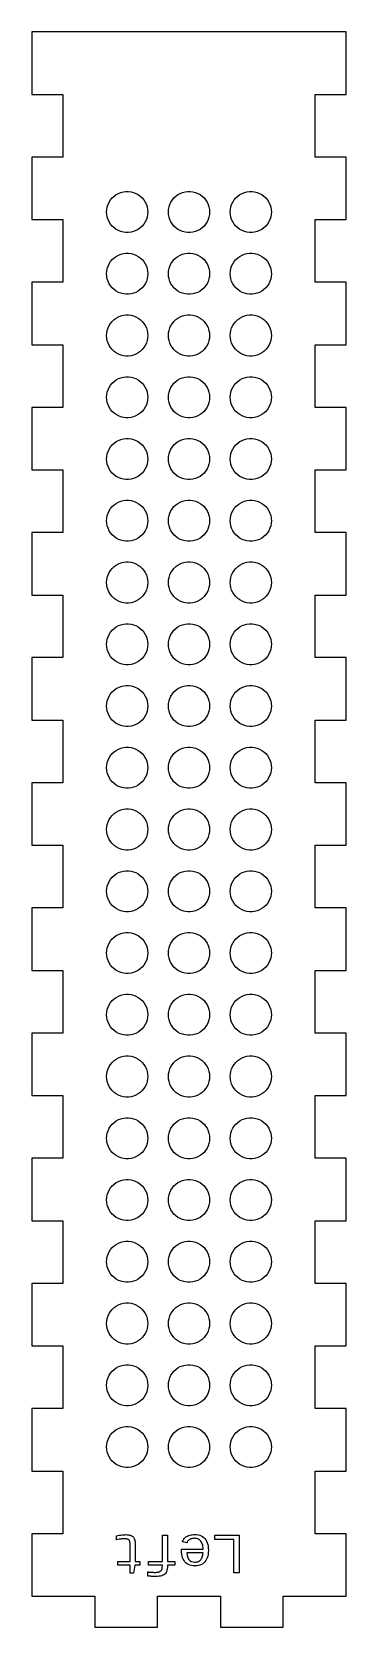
# Model space of a CAD drawing. Header units: metres. Extents: x -30 to 30, y -155 to 155.
import ezdxf

# ---------------------------------------------------------------- set-up
doc = ezdxf.new("R2010")
doc.units = ezdxf.units.M

msp = doc.modelspace()

# ---------------------------------------------------------------- linework, layer by layer
for p, q in [((30.5, 155), (-30.5, 155)), ((-30.5, 155), (-30.5, 142.845)), ((30.5, 142.845), (30.5, 155)), ((-30.5, 142.845), (-24.495, 142.845)), ((-24.495, 142.845), (-24.495, 130.675)), ((24.495, 130.675), (24.495, 142.845)), ((24.495, 142.845), (30.5, 142.845)), ((-24.495, 130.675), (-30.5, 130.675)), ((-30.5, 130.675), (-30.5, 118.525)), ((30.5, 130.675), (24.495, 130.675)), ((30.5, 118.525), (30.5, 130.675)), ((-15.9684, 120.501), (-15.8743, 120.995)), ((-15.8743, 120.995), (-15.7191, 121.472)), ((-15.7191, 121.472), (-15.5052, 121.927)), ((-15.5052, 121.927), (-15.2361, 122.351)), ((-15.2361, 122.351), (-14.9159, 122.738)), ((-14.9159, 122.738), (-14.5497, 123.082)), ((-14.5497, 123.082), (-14.1433, 123.377)), ((-14.1433, 123.377), (-13.7031, 123.619)), ((-13.7031, 123.619), (-13.2361, 123.804)), ((-13.2361, 123.804), (-12.7495, 123.929)), ((-12.7495, 123.929), (-12.2512, 123.992)), ((-12.2512, 123.992), (-11.7488, 123.992)), ((-11.7488, 123.992), (-11.2505, 123.929)), ((-11.2505, 123.929), (-10.7639, 123.804)), ((-10.7639, 123.804), (-10.2969, 123.619)), ((-10.2969, 123.619), (-9.85669, 123.377)), ((-9.85669, 123.377), (-9.4503, 123.082)), ((-9.4503, 123.082), (-9.08412, 122.738)), ((-9.08412, 122.738), (-8.76393, 122.351)), ((-8.76393, 122.351), (-8.49477, 121.927)), ((-8.49477, 121.927), (-8.28088, 121.472)), ((-8.28088, 121.472), (-8.12566, 120.995)), ((-8.12566, 120.995), (-8.03154, 120.501)), ((-3.96844, 120.501), (-3.87433, 120.995)), ((-3.87433, 120.995), (-3.7191, 121.472)), ((-3.7191, 121.472), (-3.50522, 121.927)), ((-3.50522, 121.927), (-3.23605, 122.351)), ((-3.23605, 122.351), (-2.91586, 122.738)), ((-2.91586, 122.738), (-2.54968, 123.082)), ((-2.54968, 123.082), (-2.1433, 123.377)), ((-2.1433, 123.377), (-1.70311, 123.619)), ((-1.70311, 123.619), (-1.23605, 123.804)), ((-1.23605, 123.804), (-0.74951, 123.929)), ((-0.74951, 123.929), (-0.25116, 123.992)), ((-0.25116, 123.992), (0.25116, 123.992)), ((0.25116, 123.992), (0.74951, 123.929)), ((0.74951, 123.929), (1.23605, 123.804)), ((1.23605, 123.804), (1.70311, 123.619)), ((1.70311, 123.619), (2.1433, 123.377)), ((2.1433, 123.377), (2.54968, 123.082)), ((2.54968, 123.082), (2.91586, 122.738)), ((2.91586, 122.738), (3.23605, 122.351)), ((3.23605, 122.351), (3.50522, 121.927)), ((3.50522, 121.927), (3.7191, 121.472)), ((3.7191, 121.472), (3.87433, 120.995)), ((3.87433, 120.995), (3.96844, 120.501)), ((8.03154, 120.501), (8.12566, 120.995)), ((8.12566, 120.995), (8.28088, 121.472)), ((8.28088, 121.472), (8.49477, 121.927)), ((8.49477, 121.927), (8.76393, 122.351)), ((8.76393, 122.351), (9.08412, 122.738)), ((9.08412, 122.738), (9.4503, 123.082)), ((9.4503, 123.082), (9.85669, 123.377)), ((9.85669, 123.377), (10.2969, 123.619)), ((10.2969, 123.619), (10.7639, 123.804)), ((10.7639, 123.804), (11.2505, 123.929)), ((11.2505, 123.929), (11.7488, 123.992)), ((11.7488, 123.992), (12.2512, 123.992)), ((12.2512, 123.992), (12.7495, 123.929)), ((12.7495, 123.929), (13.2361, 123.804)), ((13.2361, 123.804), (13.7031, 123.619)), ((13.7031, 123.619), (14.1433, 123.377)), ((14.1433, 123.377), (14.5497, 123.082)), ((14.5497, 123.082), (14.9159, 122.738)), ((14.9159, 122.738), (15.2361, 122.351)), ((15.2361, 122.351), (15.5052, 121.927)), ((15.5052, 121.927), (15.7191, 121.472)), ((15.7191, 121.472), (15.8743, 120.995)), ((15.8743, 120.995), (15.9684, 120.501)), ((-30.5, 118.525), (-24.495, 118.525)), ((-24.495, 118.525), (-24.495, 106.355)), ((-16, 120), (-15.9684, 120.501)), ((-15.9684, 119.499), (-16, 120)), ((-15.8743, 119.005), (-15.9684, 119.499)), ((-15.7191, 118.527), (-15.8743, 119.005)), ((-15.5052, 118.073), (-15.7191, 118.527)), ((-15.2361, 117.649), (-15.5052, 118.073)), ((-8.49477, 118.073), (-8.76393, 117.649)), ((-8.28088, 118.527), (-8.49477, 118.073)), ((-8.12566, 119.005), (-8.28088, 118.527)), ((-8.03154, 119.499), (-8.12566, 119.005)), ((-8.03154, 120.501), (-8, 120)), ((-8, 120), (-8.03154, 119.499)), ((-4, 120), (-3.96844, 120.501)), ((-3.96844, 119.499), (-4, 120)), ((-3.87433, 119.005), (-3.96844, 119.499)), ((-3.7191, 118.527), (-3.87433, 119.005)), ((-3.50522, 118.073), (-3.7191, 118.527)), ((-3.23605, 117.649), (-3.50522, 118.073)), ((3.50522, 118.073), (3.23605, 117.649)), ((3.7191, 118.527), (3.50522, 118.073)), ((3.87433, 119.005), (3.7191, 118.527)), ((3.96844, 119.499), (3.87433, 119.005)), ((3.96844, 120.501), (4, 120)), ((4, 120), (3.96844, 119.499)), ((8, 120), (8.03154, 120.501)), ((8.03154, 119.499), (8, 120)), ((8.12566, 119.005), (8.03154, 119.499)), ((8.28088, 118.527), (8.12566, 119.005)), ((8.49477, 118.073), (8.28088, 118.527)), ((8.76393, 117.649), (8.49477, 118.073)), ((15.5052, 118.073), (15.2361, 117.649)), ((15.7191, 118.527), (15.5052, 118.073)), ((15.8743, 119.005), (15.7191, 118.527)), ((15.9684, 119.499), (15.8743, 119.005)), ((15.9684, 120.501), (16, 120)), ((16, 120), (15.9684, 119.499)), ((24.495, 106.355), (24.495, 118.525)), ((24.495, 118.525), (30.5, 118.525)), ((-14.9159, 117.262), (-15.2361, 117.649)), ((-14.5497, 116.918), (-14.9159, 117.262)), ((-14.1433, 116.623), (-14.5497, 116.918)), ((-13.7031, 116.381), (-14.1433, 116.623)), ((-13.2361, 116.196), (-13.7031, 116.381)), ((-12.7495, 116.071), (-13.2361, 116.196)), ((-12.2512, 116.008), (-12.7495, 116.071)), ((-11.7488, 116.008), (-12.2512, 116.008)), ((-11.2505, 116.071), (-11.7488, 116.008)), ((-10.7639, 116.196), (-11.2505, 116.071)), ((-10.2969, 116.381), (-10.7639, 116.196)), ((-9.85669, 116.623), (-10.2969, 116.381)), ((-9.4503, 116.918), (-9.85669, 116.623)), ((-9.08412, 117.262), (-9.4503, 116.918)), ((-8.76393, 117.649), (-9.08412, 117.262)), ((-2.91586, 117.262), (-3.23605, 117.649)), ((-2.54968, 116.918), (-2.91586, 117.262)), ((-2.1433, 116.623), (-2.54968, 116.918)), ((-1.70311, 116.381), (-2.1433, 116.623)), ((-1.23605, 116.196), (-1.70311, 116.381)), ((-0.74951, 116.071), (-1.23605, 116.196)), ((-0.25116, 116.008), (-0.74951, 116.071)), ((0.25116, 116.008), (-0.25116, 116.008)), ((0.74951, 116.071), (0.25116, 116.008)), ((1.23605, 116.196), (0.74951, 116.071)), ((1.70311, 116.381), (1.23605, 116.196)), ((2.1433, 116.623), (1.70311, 116.381)), ((2.54968, 116.918), (2.1433, 116.623)), ((2.91586, 117.262), (2.54968, 116.918)), ((3.23605, 117.649), (2.91586, 117.262)), ((9.08412, 117.262), (8.76393, 117.649)), ((9.4503, 116.918), (9.08412, 117.262)), ((9.85669, 116.623), (9.4503, 116.918)), ((10.2969, 116.381), (9.85669, 116.623)), ((10.7639, 116.196), (10.2969, 116.381)), ((11.2505, 116.071), (10.7639, 116.196)), ((11.7488, 116.008), (11.2505, 116.071)), ((12.2512, 116.008), (11.7488, 116.008)), ((12.7495, 116.071), (12.2512, 116.008)), ((13.2361, 116.196), (12.7495, 116.071)), ((13.7031, 116.381), (13.2361, 116.196)), ((14.1433, 116.623), (13.7031, 116.381)), ((14.5497, 116.918), (14.1433, 116.623)), ((14.9159, 117.262), (14.5497, 116.918)), ((15.2361, 117.649), (14.9159, 117.262)), ((-14.1433, 111.377), (-13.7031, 111.619)), ((-13.7031, 111.619), (-13.2361, 111.804)), ((-13.2361, 111.804), (-12.7495, 111.929)), ((-12.7495, 111.929), (-12.2512, 111.992)), ((-12.2512, 111.992), (-11.7488, 111.992)), ((-11.7488, 111.992), (-11.2505, 111.929)), ((-11.2505, 111.929), (-10.7639, 111.804)), ((-10.7639, 111.804), (-10.2969, 111.619)), ((-10.2969, 111.619), (-9.85669, 111.377)), ((-2.1433, 111.377), (-1.70311, 111.619)), ((-1.70311, 111.619), (-1.23605, 111.804)), ((-1.23605, 111.804), (-0.74951, 111.929)), ((-0.74951, 111.929), (-0.25116, 111.992)), ((-0.25116, 111.992), (0.25116, 111.992)), ((0.25116, 111.992), (0.74951, 111.929)), ((0.74951, 111.929), (1.23605, 111.804)), ((1.23605, 111.804), (1.70311, 111.619)), ((1.70311, 111.619), (2.1433, 111.377)), ((9.85669, 111.377), (10.2969, 111.619)), ((10.2969, 111.619), (10.7639, 111.804)), ((10.7639, 111.804), (11.2505, 111.929)), ((11.2505, 111.929), (11.7488, 111.992)), ((11.7488, 111.992), (12.2512, 111.992)), ((12.2512, 111.992), (12.7495, 111.929)), ((12.7495, 111.929), (13.2361, 111.804)), ((13.2361, 111.804), (13.7031, 111.619)), ((13.7031, 111.619), (14.1433, 111.377)), ((-16, 108), (-15.9684, 108.501)), ((-15.9684, 108.501), (-15.8743, 108.995)), ((-15.8743, 108.995), (-15.7191, 109.472)), ((-15.7191, 109.472), (-15.5052, 109.927)), ((-15.5052, 109.927), (-15.2361, 110.351)), ((-15.2361, 110.351), (-14.9159, 110.738)), ((-14.9159, 110.738), (-14.5497, 111.082)), ((-14.5497, 111.082), (-14.1433, 111.377)), ((-9.85669, 111.377), (-9.4503, 111.082)), ((-9.4503, 111.082), (-9.08412, 110.738)), ((-9.08412, 110.738), (-8.76393, 110.351)), ((-8.76393, 110.351), (-8.49477, 109.927)), ((-8.49477, 109.927), (-8.28088, 109.472)), ((-8.28088, 109.472), (-8.12566, 108.995)), ((-8.12566, 108.995), (-8.03154, 108.501)), ((-8.03154, 108.501), (-8, 108)), ((-4, 108), (-3.96844, 108.501)), ((-3.96844, 108.501), (-3.87433, 108.995)), ((-3.87433, 108.995), (-3.7191, 109.472)), ((-3.7191, 109.472), (-3.50522, 109.927)), ((-3.50522, 109.927), (-3.23605, 110.351)), ((-3.23605, 110.351), (-2.91586, 110.738)), ((-2.91586, 110.738), (-2.54968, 111.082)), ((-2.54968, 111.082), (-2.1433, 111.377)), ((2.1433, 111.377), (2.54968, 111.082)), ((2.54968, 111.082), (2.91586, 110.738)), ((2.91586, 110.738), (3.23605, 110.351)), ((3.23605, 110.351), (3.50522, 109.927)), ((3.50522, 109.927), (3.7191, 109.472)), ((3.7191, 109.472), (3.87433, 108.995)), ((3.87433, 108.995), (3.96844, 108.501)), ((3.96844, 108.501), (4, 108)), ((8, 108), (8.03154, 108.501)), ((8.03154, 108.501), (8.12566, 108.995)), ((8.12566, 108.995), (8.28088, 109.472)), ((8.28088, 109.472), (8.49477, 109.927)), ((8.49477, 109.927), (8.76393, 110.351)), ((8.76393, 110.351), (9.08412, 110.738)), ((9.08412, 110.738), (9.4503, 111.082)), ((9.4503, 111.082), (9.85669, 111.377)), ((14.1433, 111.377), (14.5497, 111.082)), ((14.5497, 111.082), (14.9159, 110.738)), ((14.9159, 110.738), (15.2361, 110.351)), ((15.2361, 110.351), (15.5052, 109.927)), ((15.5052, 109.927), (15.7191, 109.472)), ((15.7191, 109.472), (15.8743, 108.995)), ((15.8743, 108.995), (15.9684, 108.501)), ((15.9684, 108.501), (16, 108)), ((-24.495, 106.355), (-30.5, 106.355)), ((-30.5, 106.355), (-30.5, 94.205)), ((-15.9684, 107.499), (-16, 108)), ((-15.8743, 107.005), (-15.9684, 107.499)), ((-15.7191, 106.527), (-15.8743, 107.005)), ((-15.5052, 106.073), (-15.7191, 106.527)), ((-15.2361, 105.649), (-15.5052, 106.073)), ((-14.9159, 105.262), (-15.2361, 105.649)), ((-8.76393, 105.649), (-9.08412, 105.262)), ((-8.49477, 106.073), (-8.76393, 105.649)), ((-8.28088, 106.527), (-8.49477, 106.073)), ((-8.12566, 107.005), (-8.28088, 106.527)), ((-8.03154, 107.499), (-8.12566, 107.005)), ((-8, 108), (-8.03154, 107.499)), ((-3.96844, 107.499), (-4, 108)), ((-3.87433, 107.005), (-3.96844, 107.499)), ((-3.7191, 106.527), (-3.87433, 107.005)), ((-3.50522, 106.073), (-3.7191, 106.527)), ((-3.23605, 105.649), (-3.50522, 106.073)), ((-2.91586, 105.262), (-3.23605, 105.649)), ((3.23605, 105.649), (2.91586, 105.262)), ((3.50522, 106.073), (3.23605, 105.649)), ((3.7191, 106.527), (3.50522, 106.073)), ((3.87433, 107.005), (3.7191, 106.527)), ((3.96844, 107.499), (3.87433, 107.005)), ((4, 108), (3.96844, 107.499)), ((8.03154, 107.499), (8, 108)), ((8.12566, 107.005), (8.03154, 107.499)), ((8.28088, 106.527), (8.12566, 107.005)), ((8.49477, 106.073), (8.28088, 106.527)), ((8.76393, 105.649), (8.49477, 106.073)), ((9.08412, 105.262), (8.76393, 105.649)), ((15.2361, 105.649), (14.9159, 105.262)), ((15.5052, 106.073), (15.2361, 105.649)), ((15.7191, 106.527), (15.5052, 106.073)), ((15.8743, 107.005), (15.7191, 106.527)), ((15.9684, 107.499), (15.8743, 107.005)), ((16, 108), (15.9684, 107.499)), ((30.5, 106.355), (24.495, 106.355)), ((30.5, 94.205), (30.5, 106.355)), ((-14.5497, 104.918), (-14.9159, 105.262)), ((-14.1433, 104.623), (-14.5497, 104.918)), ((-13.7031, 104.381), (-14.1433, 104.623)), ((-13.2361, 104.196), (-13.7031, 104.381)), ((-12.7495, 104.071), (-13.2361, 104.196)), ((-12.2512, 104.008), (-12.7495, 104.071)), ((-11.7488, 104.008), (-12.2512, 104.008)), ((-11.2505, 104.071), (-11.7488, 104.008)), ((-10.7639, 104.196), (-11.2505, 104.071)), ((-10.2969, 104.381), (-10.7639, 104.196)), ((-9.85669, 104.623), (-10.2969, 104.381)), ((-9.4503, 104.918), (-9.85669, 104.623)), ((-9.08412, 105.262), (-9.4503, 104.918)), ((-2.54968, 104.918), (-2.91586, 105.262)), ((-2.1433, 104.623), (-2.54968, 104.918)), ((-1.70311, 104.381), (-2.1433, 104.623)), ((-1.23605, 104.196), (-1.70311, 104.381)), ((-0.74951, 104.071), (-1.23605, 104.196)), ((-0.25116, 104.008), (-0.74951, 104.071)), ((0.25116, 104.008), (-0.25116, 104.008)), ((0.74951, 104.071), (0.25116, 104.008)), ((1.23605, 104.196), (0.74951, 104.071)), ((1.70311, 104.381), (1.23605, 104.196)), ((2.1433, 104.623), (1.70311, 104.381)), ((2.54968, 104.918), (2.1433, 104.623)), ((2.91586, 105.262), (2.54968, 104.918)), ((9.4503, 104.918), (9.08412, 105.262)), ((9.85669, 104.623), (9.4503, 104.918)), ((10.2969, 104.381), (9.85669, 104.623)), ((10.7639, 104.196), (10.2969, 104.381)), ((11.2505, 104.071), (10.7639, 104.196)), ((11.7488, 104.008), (11.2505, 104.071)), ((12.2512, 104.008), (11.7488, 104.008)), ((12.7495, 104.071), (12.2512, 104.008)), ((13.2361, 104.196), (12.7495, 104.071)), ((13.7031, 104.381), (13.2361, 104.196)), ((14.1433, 104.623), (13.7031, 104.381)), ((14.5497, 104.918), (14.1433, 104.623)), ((14.9159, 105.262), (14.5497, 104.918)), ((-14.5497, 99.082), (-14.1433, 99.3773)), ((-14.1433, 99.3773), (-13.7031, 99.6193)), ((-13.7031, 99.6193), (-13.2361, 99.8042)), ((-13.2361, 99.8042), (-12.7495, 99.9291)), ((-12.7495, 99.9291), (-12.2512, 99.9921)), ((-12.2512, 99.9921), (-11.7488, 99.9921)), ((-11.7488, 99.9921), (-11.2505, 99.9291)), ((-11.2505, 99.9291), (-10.7639, 99.8042)), ((-10.7639, 99.8042), (-10.2969, 99.6193)), ((-10.2969, 99.6193), (-9.85669, 99.3773)), ((-9.85669, 99.3773), (-9.4503, 99.082)), ((-2.54968, 99.082), (-2.1433, 99.3773)), ((-2.1433, 99.3773), (-1.70311, 99.6193)), ((-1.70311, 99.6193), (-1.23605, 99.8042)), ((-1.23605, 99.8042), (-0.74951, 99.9291)), ((-0.74951, 99.9291), (-0.25116, 99.9921)), ((-0.25116, 99.9921), (0.25116, 99.9921)), ((0.25116, 99.9921), (0.74951, 99.9291)), ((0.74951, 99.9291), (1.23605, 99.8042)), ((1.23605, 99.8042), (1.70311, 99.6193)), ((1.70311, 99.6193), (2.1433, 99.3773)), ((2.1433, 99.3773), (2.54968, 99.082)), ((9.4503, 99.082), (9.85669, 99.3773)), ((9.85669, 99.3773), (10.2969, 99.6193)), ((10.2969, 99.6193), (10.7639, 99.8042)), ((10.7639, 99.8042), (11.2505, 99.9291)), ((11.2505, 99.9291), (11.7488, 99.9921)), ((11.7488, 99.9921), (12.2512, 99.9921)), ((12.2512, 99.9921), (12.7495, 99.9291)), ((12.7495, 99.9291), (13.2361, 99.8042)), ((13.2361, 99.8042), (13.7031, 99.6193)), ((13.7031, 99.6193), (14.1433, 99.3773)), ((14.1433, 99.3773), (14.5497, 99.082)), ((-16, 96), (-15.9684, 96.5013)), ((-15.9684, 96.5013), (-15.8743, 96.9948)), ((-15.8743, 96.9948), (-15.7191, 97.4725)), ((-15.7191, 97.4725), (-15.5052, 97.927)), ((-15.5052, 97.927), (-15.2361, 98.3511)), ((-15.2361, 98.3511), (-14.9159, 98.7382)), ((-14.9159, 98.7382), (-14.5497, 99.082)), ((-9.4503, 99.082), (-9.08412, 98.7382)), ((-9.08412, 98.7382), (-8.76393, 98.3511)), ((-8.76393, 98.3511), (-8.49477, 97.927)), ((-8.49477, 97.927), (-8.28088, 97.4725)), ((-8.28088, 97.4725), (-8.12566, 96.9948)), ((-8.12566, 96.9948), (-8.03154, 96.5013)), ((-8.03154, 96.5013), (-8, 96)), ((-4, 96), (-3.96844, 96.5013)), ((-3.96844, 96.5013), (-3.87433, 96.9948)), ((-3.87433, 96.9948), (-3.7191, 97.4725)), ((-3.7191, 97.4725), (-3.50522, 97.927)), ((-3.50522, 97.927), (-3.23605, 98.3511)), ((-3.23605, 98.3511), (-2.91586, 98.7382)), ((-2.91586, 98.7382), (-2.54968, 99.082)), ((2.54968, 99.082), (2.91586, 98.7382)), ((2.91586, 98.7382), (3.23605, 98.3511)), ((3.23605, 98.3511), (3.50522, 97.927)), ((3.50522, 97.927), (3.7191, 97.4725)), ((3.7191, 97.4725), (3.87433, 96.9948)), ((3.87433, 96.9948), (3.96844, 96.5013)), ((3.96844, 96.5013), (4, 96)), ((8, 96), (8.03154, 96.5013)), ((8.03154, 96.5013), (8.12566, 96.9948)), ((8.12566, 96.9948), (8.28088, 97.4725)), ((8.28088, 97.4725), (8.49477, 97.927)), ((8.49477, 97.927), (8.76393, 98.3511)), ((8.76393, 98.3511), (9.08412, 98.7382)), ((9.08412, 98.7382), (9.4503, 99.082)), ((14.5497, 99.082), (14.9159, 98.7382)), ((14.9159, 98.7382), (15.2361, 98.3511)), ((15.2361, 98.3511), (15.5052, 97.927)), ((15.5052, 97.927), (15.7191, 97.4725)), ((15.7191, 97.4725), (15.8743, 96.9948)), ((15.8743, 96.9948), (15.9684, 96.5013)), ((15.9684, 96.5013), (16, 96)), ((-30.5, 94.205), (-24.495, 94.205)), ((-24.495, 94.205), (-24.495, 82.035)), ((-15.9684, 95.4987), (-16, 96)), ((-15.8743, 95.0052), (-15.9684, 95.4987)), ((-15.7191, 94.5275), (-15.8743, 95.0052)), ((-15.5052, 94.073), (-15.7191, 94.5275)), ((-15.2361, 93.6488), (-15.5052, 94.073)), ((-14.9159, 93.2618), (-15.2361, 93.6488)), ((-14.5497, 92.9179), (-14.9159, 93.2618)), ((-9.08412, 93.2618), (-9.4503, 92.9179)), ((-8.76393, 93.6488), (-9.08412, 93.2618)), ((-8.49477, 94.073), (-8.76393, 93.6488)), ((-8.28088, 94.5275), (-8.49477, 94.073)), ((-8.12566, 95.0052), (-8.28088, 94.5275)), ((-8.03154, 95.4987), (-8.12566, 95.0052)), ((-8, 96), (-8.03154, 95.4987)), ((-3.96844, 95.4987), (-4, 96)), ((-3.87433, 95.0052), (-3.96844, 95.4987)), ((-3.7191, 94.5275), (-3.87433, 95.0052)), ((-3.50522, 94.073), (-3.7191, 94.5275)), ((-3.23605, 93.6488), (-3.50522, 94.073)), ((-2.91586, 93.2618), (-3.23605, 93.6488)), ((-2.54968, 92.9179), (-2.91586, 93.2618)), ((2.91586, 93.2618), (2.54968, 92.9179)), ((3.23605, 93.6488), (2.91586, 93.2618)), ((3.50522, 94.073), (3.23605, 93.6488)), ((3.7191, 94.5275), (3.50522, 94.073)), ((3.87433, 95.0052), (3.7191, 94.5275)), ((3.96844, 95.4987), (3.87433, 95.0052)), ((4, 96), (3.96844, 95.4987)), ((8.03154, 95.4987), (8, 96)), ((8.12566, 95.0052), (8.03154, 95.4987)), ((8.28088, 94.5275), (8.12566, 95.0052)), ((8.49477, 94.073), (8.28088, 94.5275)), ((8.76393, 93.6488), (8.49477, 94.073)), ((9.08412, 93.2618), (8.76393, 93.6488)), ((9.4503, 92.9179), (9.08412, 93.2618)), ((14.9159, 93.2618), (14.5497, 92.9179)), ((15.2361, 93.6488), (14.9159, 93.2618)), ((15.5052, 94.073), (15.2361, 93.6488)), ((15.7191, 94.5275), (15.5052, 94.073)), ((15.8743, 95.0052), (15.7191, 94.5275)), ((15.9684, 95.4987), (15.8743, 95.0052)), ((16, 96), (15.9684, 95.4987)), ((24.495, 82.035), (24.495, 94.205)), ((24.495, 94.205), (30.5, 94.205)), ((-14.1433, 92.6227), (-14.5497, 92.9179)), ((-13.7031, 92.3807), (-14.1433, 92.6227)), ((-13.2361, 92.1958), (-13.7031, 92.3807)), ((-12.7495, 92.0708), (-13.2361, 92.1958)), ((-12.2512, 92.0079), (-12.7495, 92.0708)), ((-11.7488, 92.0079), (-12.2512, 92.0079)), ((-11.2505, 92.0708), (-11.7488, 92.0079)), ((-10.7639, 92.1958), (-11.2505, 92.0708)), ((-10.2969, 92.3807), (-10.7639, 92.1958)), ((-9.85669, 92.6227), (-10.2969, 92.3807)), ((-9.4503, 92.9179), (-9.85669, 92.6227)), ((-2.1433, 92.6227), (-2.54968, 92.9179)), ((-1.70311, 92.3807), (-2.1433, 92.6227)), ((-1.23605, 92.1958), (-1.70311, 92.3807)), ((-0.74951, 92.0708), (-1.23605, 92.1958)), ((-0.25116, 92.0079), (-0.74951, 92.0708)), ((0.25116, 92.0079), (-0.25116, 92.0079)), ((0.74951, 92.0708), (0.25116, 92.0079)), ((1.23605, 92.1958), (0.74951, 92.0708)), ((1.70311, 92.3807), (1.23605, 92.1958)), ((2.1433, 92.6227), (1.70311, 92.3807)), ((2.54968, 92.9179), (2.1433, 92.6227)), ((9.85669, 92.6227), (9.4503, 92.9179)), ((10.2969, 92.3807), (9.85669, 92.6227)), ((10.7639, 92.1958), (10.2969, 92.3807)), ((11.2505, 92.0708), (10.7639, 92.1958)), ((11.7488, 92.0079), (11.2505, 92.0708)), ((12.2512, 92.0079), (11.7488, 92.0079)), ((12.7495, 92.0708), (12.2512, 92.0079)), ((13.2361, 92.1958), (12.7495, 92.0708)), ((13.7031, 92.3807), (13.2361, 92.1958)), ((14.1433, 92.6227), (13.7031, 92.3807)), ((14.5497, 92.9179), (14.1433, 92.6227)), ((-14.9159, 86.7382), (-14.5497, 87.082)), ((-14.5497, 87.082), (-14.1433, 87.3773)), ((-14.1433, 87.3773), (-13.7031, 87.6193)), ((-13.7031, 87.6193), (-13.2361, 87.8042)), ((-13.2361, 87.8042), (-12.7495, 87.9291)), ((-12.7495, 87.9291), (-12.2512, 87.9921)), ((-12.2512, 87.9921), (-11.7488, 87.9921)), ((-11.7488, 87.9921), (-11.2505, 87.9291)), ((-11.2505, 87.9291), (-10.7639, 87.8042)), ((-10.7639, 87.8042), (-10.2969, 87.6193)), ((-10.2969, 87.6193), (-9.85669, 87.3773)), ((-9.85669, 87.3773), (-9.4503, 87.082)), ((-9.4503, 87.082), (-9.08412, 86.7382)), ((-2.91586, 86.7382), (-2.54968, 87.082)), ((-2.54968, 87.082), (-2.1433, 87.3773)), ((-2.1433, 87.3773), (-1.70311, 87.6193)), ((-1.70311, 87.6193), (-1.23605, 87.8042)), ((-1.23605, 87.8042), (-0.74951, 87.9291)), ((-0.74951, 87.9291), (-0.25116, 87.9921)), ((-0.25116, 87.9921), (0.25116, 87.9921)), ((0.25116, 87.9921), (0.74951, 87.9291)), ((0.74951, 87.9291), (1.23605, 87.8042)), ((1.23605, 87.8042), (1.70311, 87.6193)), ((1.70311, 87.6193), (2.1433, 87.3773)), ((2.1433, 87.3773), (2.54968, 87.082)), ((2.54968, 87.082), (2.91586, 86.7382)), ((9.08412, 86.7382), (9.4503, 87.082)), ((9.4503, 87.082), (9.85669, 87.3773)), ((9.85669, 87.3773), (10.2969, 87.6193)), ((10.2969, 87.6193), (10.7639, 87.8042)), ((10.7639, 87.8042), (11.2505, 87.9291)), ((11.2505, 87.9291), (11.7488, 87.9921)), ((11.7488, 87.9921), (12.2512, 87.9921)), ((12.2512, 87.9921), (12.7495, 87.9291)), ((12.7495, 87.9291), (13.2361, 87.8042)), ((13.2361, 87.8042), (13.7031, 87.6193)), ((13.7031, 87.6193), (14.1433, 87.3773)), ((14.1433, 87.3773), (14.5497, 87.082)), ((14.5497, 87.082), (14.9159, 86.7382)), ((-16, 84), (-15.9684, 84.5013)), ((-15.9684, 83.4987), (-16, 84)), ((-15.9684, 84.5013), (-15.8743, 84.9948)), ((-15.8743, 84.9948), (-15.7191, 85.4725)), ((-15.7191, 85.4725), (-15.5052, 85.927)), ((-15.5052, 85.927), (-15.2361, 86.3511)), ((-15.2361, 86.3511), (-14.9159, 86.7382)), ((-9.08412, 86.7382), (-8.76393, 86.3511)), ((-8.76393, 86.3511), (-8.49477, 85.927)), ((-8.49477, 85.927), (-8.28088, 85.4725)), ((-8.28088, 85.4725), (-8.12566, 84.9948)), ((-8.12566, 84.9948), (-8.03154, 84.5013)), ((-8.03154, 84.5013), (-8, 84)), ((-8, 84), (-8.03154, 83.4987)), ((-4, 84), (-3.96844, 84.5013)), ((-3.96844, 83.4987), (-4, 84)), ((-3.96844, 84.5013), (-3.87433, 84.9948)), ((-3.87433, 84.9948), (-3.7191, 85.4725)), ((-3.7191, 85.4725), (-3.50522, 85.927)), ((-3.50522, 85.927), (-3.23605, 86.3511)), ((-3.23605, 86.3511), (-2.91586, 86.7382)), ((2.91586, 86.7382), (3.23605, 86.3511)), ((3.23605, 86.3511), (3.50522, 85.927)), ((3.50522, 85.927), (3.7191, 85.4725)), ((3.7191, 85.4725), (3.87433, 84.9948)), ((3.87433, 84.9948), (3.96844, 84.5013)), ((3.96844, 84.5013), (4, 84)), ((4, 84), (3.96844, 83.4987)), ((8, 84), (8.03154, 84.5013)), ((8.03154, 83.4987), (8, 84)), ((8.03154, 84.5013), (8.12566, 84.9948)), ((8.12566, 84.9948), (8.28088, 85.4725)), ((8.28088, 85.4725), (8.49477, 85.927)), ((8.49477, 85.927), (8.76393, 86.3511)), ((8.76393, 86.3511), (9.08412, 86.7382)), ((14.9159, 86.7382), (15.2361, 86.3511)), ((15.2361, 86.3511), (15.5052, 85.927)), ((15.5052, 85.927), (15.7191, 85.4725)), ((15.7191, 85.4725), (15.8743, 84.9948)), ((15.8743, 84.9948), (15.9684, 84.5013)), ((15.9684, 84.5013), (16, 84)), ((16, 84), (15.9684, 83.4987)), ((-24.495, 82.035), (-30.5, 82.035)), ((-30.5, 82.035), (-30.5, 69.885)), ((-15.8743, 83.0052), (-15.9684, 83.4987)), ((-15.7191, 82.5275), (-15.8743, 83.0052)), ((-15.5052, 82.073), (-15.7191, 82.5275)), ((-15.2361, 81.6488), (-15.5052, 82.073)), ((-14.9159, 81.2618), (-15.2361, 81.6488)), ((-14.5497, 80.9179), (-14.9159, 81.2618)), ((-14.1433, 80.6227), (-14.5497, 80.9179)), ((-13.7031, 80.3807), (-14.1433, 80.6227)), ((-9.85669, 80.6227), (-10.2969, 80.3807)), ((-9.4503, 80.9179), (-9.85669, 80.6227)), ((-9.08412, 81.2618), (-9.4503, 80.9179)), ((-8.76393, 81.6488), (-9.08412, 81.2618)), ((-8.49477, 82.073), (-8.76393, 81.6488)), ((-8.28088, 82.5275), (-8.49477, 82.073)), ((-8.12566, 83.0052), (-8.28088, 82.5275)), ((-8.03154, 83.4987), (-8.12566, 83.0052)), ((-3.87433, 83.0052), (-3.96844, 83.4987)), ((-3.7191, 82.5275), (-3.87433, 83.0052)), ((-3.50522, 82.073), (-3.7191, 82.5275)), ((-3.23605, 81.6488), (-3.50522, 82.073)), ((-2.91586, 81.2618), (-3.23605, 81.6488)), ((-2.54968, 80.9179), (-2.91586, 81.2618)), ((-2.1433, 80.6227), (-2.54968, 80.9179)), ((-1.70311, 80.3807), (-2.1433, 80.6227)), ((2.1433, 80.6227), (1.70311, 80.3807)), ((2.54968, 80.9179), (2.1433, 80.6227)), ((2.91586, 81.2618), (2.54968, 80.9179)), ((3.23605, 81.6488), (2.91586, 81.2618)), ((3.50522, 82.073), (3.23605, 81.6488)), ((3.7191, 82.5275), (3.50522, 82.073)), ((3.87433, 83.0052), (3.7191, 82.5275)), ((3.96844, 83.4987), (3.87433, 83.0052)), ((8.12566, 83.0052), (8.03154, 83.4987)), ((8.28088, 82.5275), (8.12566, 83.0052)), ((8.49477, 82.073), (8.28088, 82.5275)), ((8.76393, 81.6488), (8.49477, 82.073)), ((9.08412, 81.2618), (8.76393, 81.6488)), ((9.4503, 80.9179), (9.08412, 81.2618)), ((9.85669, 80.6227), (9.4503, 80.9179)), ((10.2969, 80.3807), (9.85669, 80.6227)), ((14.1433, 80.6227), (13.7031, 80.3807)), ((14.5497, 80.9179), (14.1433, 80.6227)), ((14.9159, 81.2618), (14.5497, 80.9179)), ((15.2361, 81.6488), (14.9159, 81.2618)), ((15.5052, 82.073), (15.2361, 81.6488)), ((15.7191, 82.5275), (15.5052, 82.073)), ((15.8743, 83.0052), (15.7191, 82.5275)), ((15.9684, 83.4987), (15.8743, 83.0052)), ((30.5, 82.035), (24.495, 82.035)), ((30.5, 69.885), (30.5, 82.035)), ((-13.2361, 80.1958), (-13.7031, 80.3807)), ((-12.7495, 80.0708), (-13.2361, 80.1958)), ((-12.2512, 80.0079), (-12.7495, 80.0708)), ((-11.7488, 80.0079), (-12.2512, 80.0079)), ((-11.2505, 80.0708), (-11.7488, 80.0079)), ((-10.7639, 80.1958), (-11.2505, 80.0708)), ((-10.2969, 80.3807), (-10.7639, 80.1958)), ((-1.23605, 80.1958), (-1.70311, 80.3807)), ((-0.74951, 80.0708), (-1.23605, 80.1958)), ((-0.25116, 80.0079), (-0.74951, 80.0708)), ((0.25116, 80.0079), (-0.25116, 80.0079)), ((0.74951, 80.0708), (0.25116, 80.0079)), ((1.23605, 80.1958), (0.74951, 80.0708)), ((1.70311, 80.3807), (1.23605, 80.1958)), ((10.7639, 80.1958), (10.2969, 80.3807)), ((11.2505, 80.0708), (10.7639, 80.1958)), ((11.7488, 80.0079), (11.2505, 80.0708)), ((12.2512, 80.0079), (11.7488, 80.0079)), ((12.7495, 80.0708), (12.2512, 80.0079)), ((13.2361, 80.1958), (12.7495, 80.0708)), ((13.7031, 80.3807), (13.2361, 80.1958)), ((-15.2361, 74.3511), (-14.9159, 74.7382)), ((-14.9159, 74.7382), (-14.5497, 75.082)), ((-14.5497, 75.082), (-14.1433, 75.3773)), ((-14.1433, 75.3773), (-13.7031, 75.6193)), ((-13.7031, 75.6193), (-13.2361, 75.8042)), ((-13.2361, 75.8042), (-12.7495, 75.9291)), ((-12.7495, 75.9291), (-12.2512, 75.9921)), ((-12.2512, 75.9921), (-11.7488, 75.9921)), ((-11.7488, 75.9921), (-11.2505, 75.9291)), ((-11.2505, 75.9291), (-10.7639, 75.8042)), ((-10.7639, 75.8042), (-10.2969, 75.6193)), ((-10.2969, 75.6193), (-9.85669, 75.3773)), ((-9.85669, 75.3773), (-9.4503, 75.082)), ((-9.4503, 75.082), (-9.08412, 74.7382)), ((-9.08412, 74.7382), (-8.76393, 74.3511)), ((-3.23605, 74.3511), (-2.91586, 74.7382)), ((-2.91586, 74.7382), (-2.54968, 75.082)), ((-2.54968, 75.082), (-2.1433, 75.3773)), ((-2.1433, 75.3773), (-1.70311, 75.6193)), ((-1.70311, 75.6193), (-1.23605, 75.8042)), ((-1.23605, 75.8042), (-0.74951, 75.9291)), ((-0.74951, 75.9291), (-0.25116, 75.9921)), ((-0.25116, 75.9921), (0.25116, 75.9921)), ((0.25116, 75.9921), (0.74951, 75.9291)), ((0.74951, 75.9291), (1.23605, 75.8042)), ((1.23605, 75.8042), (1.70311, 75.6193)), ((1.70311, 75.6193), (2.1433, 75.3773)), ((2.1433, 75.3773), (2.54968, 75.082)), ((2.54968, 75.082), (2.91586, 74.7382)), ((2.91586, 74.7382), (3.23605, 74.3511)), ((8.76393, 74.3511), (9.08412, 74.7382)), ((9.08412, 74.7382), (9.4503, 75.082)), ((9.4503, 75.082), (9.85669, 75.3773)), ((9.85669, 75.3773), (10.2969, 75.6193)), ((10.2969, 75.6193), (10.7639, 75.8042)), ((10.7639, 75.8042), (11.2505, 75.9291)), ((11.2505, 75.9291), (11.7488, 75.9921)), ((11.7488, 75.9921), (12.2512, 75.9921)), ((12.2512, 75.9921), (12.7495, 75.9291)), ((12.7495, 75.9291), (13.2361, 75.8042)), ((13.2361, 75.8042), (13.7031, 75.6193)), ((13.7031, 75.6193), (14.1433, 75.3773)), ((14.1433, 75.3773), (14.5497, 75.082)), ((14.5497, 75.082), (14.9159, 74.7382)), ((14.9159, 74.7382), (15.2361, 74.3511)), ((-16, 72), (-15.9684, 72.5013)), ((-15.9684, 71.4987), (-16, 72)), ((-15.9684, 72.5013), (-15.8743, 72.9948)), ((-15.8743, 71.0052), (-15.9684, 71.4987)), ((-15.8743, 72.9948), (-15.7191, 73.4725)), ((-15.7191, 73.4725), (-15.5052, 73.927)), ((-15.5052, 73.927), (-15.2361, 74.3511)), ((-8.76393, 74.3511), (-8.49477, 73.927)), ((-8.49477, 73.927), (-8.28088, 73.4725)), ((-8.28088, 73.4725), (-8.12566, 72.9948)), ((-8.12566, 72.9948), (-8.03154, 72.5013)), ((-8.03154, 71.4987), (-8.12566, 71.0052)), ((-8.03154, 72.5013), (-8, 72)), ((-8, 72), (-8.03154, 71.4987)), ((-4, 72), (-3.96844, 72.5013)), ((-3.96844, 71.4987), (-4, 72)), ((-3.96844, 72.5013), (-3.87433, 72.9948)), ((-3.87433, 71.0052), (-3.96844, 71.4987)), ((-3.87433, 72.9948), (-3.7191, 73.4725)), ((-3.7191, 73.4725), (-3.50522, 73.927)), ((-3.50522, 73.927), (-3.23605, 74.3511)), ((3.23605, 74.3511), (3.50522, 73.927)), ((3.50522, 73.927), (3.7191, 73.4725)), ((3.7191, 73.4725), (3.87433, 72.9948)), ((3.87433, 72.9948), (3.96844, 72.5013)), ((3.96844, 71.4987), (3.87433, 71.0052)), ((3.96844, 72.5013), (4, 72)), ((4, 72), (3.96844, 71.4987)), ((8, 72), (8.03154, 72.5013)), ((8.03154, 71.4987), (8, 72)), ((8.03154, 72.5013), (8.12566, 72.9948)), ((8.12566, 71.0052), (8.03154, 71.4987)), ((8.12566, 72.9948), (8.28088, 73.4725)), ((8.28088, 73.4725), (8.49477, 73.927)), ((8.49477, 73.927), (8.76393, 74.3511)), ((15.2361, 74.3511), (15.5052, 73.927)), ((15.5052, 73.927), (15.7191, 73.4725)), ((15.7191, 73.4725), (15.8743, 72.9948)), ((15.8743, 72.9948), (15.9684, 72.5013)), ((15.9684, 71.4987), (15.8743, 71.0052)), ((15.9684, 72.5013), (16, 72)), ((16, 72), (15.9684, 71.4987)), ((-30.5, 69.885), (-24.495, 69.885)), ((-24.495, 69.885), (-24.495, 57.715)), ((-15.7191, 70.5275), (-15.8743, 71.0052)), ((-15.5052, 70.073), (-15.7191, 70.5275)), ((-15.2361, 69.6488), (-15.5052, 70.073)), ((-14.9159, 69.2618), (-15.2361, 69.6488)), ((-14.5497, 68.9179), (-14.9159, 69.2618)), ((-14.1433, 68.6227), (-14.5497, 68.9179)), ((-13.7031, 68.3807), (-14.1433, 68.6227)), ((-13.2361, 68.1958), (-13.7031, 68.3807)), ((-10.2969, 68.3807), (-10.7639, 68.1958)), ((-9.85669, 68.6227), (-10.2969, 68.3807)), ((-9.4503, 68.9179), (-9.85669, 68.6227)), ((-9.08412, 69.2618), (-9.4503, 68.9179)), ((-8.76393, 69.6488), (-9.08412, 69.2618)), ((-8.49477, 70.073), (-8.76393, 69.6488)), ((-8.28088, 70.5275), (-8.49477, 70.073)), ((-8.12566, 71.0052), (-8.28088, 70.5275)), ((-3.7191, 70.5275), (-3.87433, 71.0052)), ((-3.50522, 70.073), (-3.7191, 70.5275)), ((-3.23605, 69.6488), (-3.50522, 70.073)), ((-2.91586, 69.2618), (-3.23605, 69.6488)), ((-2.54968, 68.9179), (-2.91586, 69.2618)), ((-2.1433, 68.6227), (-2.54968, 68.9179)), ((-1.70311, 68.3807), (-2.1433, 68.6227)), ((-1.23605, 68.1958), (-1.70311, 68.3807)), ((1.70311, 68.3807), (1.23605, 68.1958)), ((2.1433, 68.6227), (1.70311, 68.3807)), ((2.54968, 68.9179), (2.1433, 68.6227)), ((2.91586, 69.2618), (2.54968, 68.9179)), ((3.23605, 69.6488), (2.91586, 69.2618)), ((3.50522, 70.073), (3.23605, 69.6488)), ((3.7191, 70.5275), (3.50522, 70.073)), ((3.87433, 71.0052), (3.7191, 70.5275)), ((8.28088, 70.5275), (8.12566, 71.0052)), ((8.49477, 70.073), (8.28088, 70.5275)), ((8.76393, 69.6488), (8.49477, 70.073)), ((9.08412, 69.2618), (8.76393, 69.6488)), ((9.4503, 68.9179), (9.08412, 69.2618)), ((9.85669, 68.6227), (9.4503, 68.9179)), ((10.2969, 68.3807), (9.85669, 68.6227)), ((10.7639, 68.1958), (10.2969, 68.3807)), ((13.7031, 68.3807), (13.2361, 68.1958)), ((14.1433, 68.6227), (13.7031, 68.3807)), ((14.5497, 68.9179), (14.1433, 68.6227)), ((14.9159, 69.2618), (14.5497, 68.9179)), ((15.2361, 69.6488), (14.9159, 69.2618)), ((15.5052, 70.073), (15.2361, 69.6488)), ((15.7191, 70.5275), (15.5052, 70.073)), ((15.8743, 71.0052), (15.7191, 70.5275)), ((24.495, 57.715), (24.495, 69.885)), ((24.495, 69.885), (30.5, 69.885)), ((-12.7495, 68.0708), (-13.2361, 68.1958)), ((-12.2512, 68.0079), (-12.7495, 68.0708)), ((-11.7488, 68.0079), (-12.2512, 68.0079)), ((-11.2505, 68.0708), (-11.7488, 68.0079)), ((-10.7639, 68.1958), (-11.2505, 68.0708)), ((-0.74951, 68.0708), (-1.23605, 68.1958)), ((-0.25116, 68.0079), (-0.74951, 68.0708)), ((0.25116, 68.0079), (-0.25116, 68.0079)), ((0.74951, 68.0708), (0.25116, 68.0079)), ((1.23605, 68.1958), (0.74951, 68.0708)), ((11.2505, 68.0708), (10.7639, 68.1958)), ((11.7488, 68.0079), (11.2505, 68.0708)), ((12.2512, 68.0079), (11.7488, 68.0079)), ((12.7495, 68.0708), (12.2512, 68.0079)), ((13.2361, 68.1958), (12.7495, 68.0708)), ((-15.5052, 61.927), (-15.2361, 62.3511)), ((-15.2361, 62.3511), (-14.9159, 62.7382)), ((-14.9159, 62.7382), (-14.5497, 63.082)), ((-14.5497, 63.082), (-14.1433, 63.3773)), ((-14.1433, 63.3773), (-13.7031, 63.6193)), ((-13.7031, 63.6193), (-13.2361, 63.8042)), ((-13.2361, 63.8042), (-12.7495, 63.9291)), ((-12.7495, 63.9291), (-12.2512, 63.9921)), ((-12.2512, 63.9921), (-11.7488, 63.9921)), ((-11.7488, 63.9921), (-11.2505, 63.9291)), ((-11.2505, 63.9291), (-10.7639, 63.8042)), ((-10.7639, 63.8042), (-10.2969, 63.6193)), ((-10.2969, 63.6193), (-9.85669, 63.3773)), ((-9.85669, 63.3773), (-9.4503, 63.082)), ((-9.4503, 63.082), (-9.08412, 62.7382)), ((-9.08412, 62.7382), (-8.76393, 62.3511)), ((-8.76393, 62.3511), (-8.49477, 61.927)), ((-3.50522, 61.927), (-3.23605, 62.3511)), ((-3.23605, 62.3511), (-2.91586, 62.7382)), ((-2.91586, 62.7382), (-2.54968, 63.082)), ((-2.54968, 63.082), (-2.1433, 63.3773)), ((-2.1433, 63.3773), (-1.70311, 63.6193)), ((-1.70311, 63.6193), (-1.23605, 63.8042)), ((-1.23605, 63.8042), (-0.74951, 63.9291)), ((-0.74951, 63.9291), (-0.25116, 63.9921)), ((-0.25116, 63.9921), (0.25116, 63.9921)), ((0.25116, 63.9921), (0.74951, 63.9291)), ((0.74951, 63.9291), (1.23605, 63.8042)), ((1.23605, 63.8042), (1.70311, 63.6193)), ((1.70311, 63.6193), (2.1433, 63.3773)), ((2.1433, 63.3773), (2.54968, 63.082)), ((2.54968, 63.082), (2.91586, 62.7382)), ((2.91586, 62.7382), (3.23605, 62.3511)), ((3.23605, 62.3511), (3.50522, 61.927)), ((8.49477, 61.927), (8.76393, 62.3511)), ((8.76393, 62.3511), (9.08412, 62.7382)), ((9.08412, 62.7382), (9.4503, 63.082)), ((9.4503, 63.082), (9.85669, 63.3773)), ((9.85669, 63.3773), (10.2969, 63.6193)), ((10.2969, 63.6193), (10.7639, 63.8042)), ((10.7639, 63.8042), (11.2505, 63.9291)), ((11.2505, 63.9291), (11.7488, 63.9921)), ((11.7488, 63.9921), (12.2512, 63.9921)), ((12.2512, 63.9921), (12.7495, 63.9291)), ((12.7495, 63.9291), (13.2361, 63.8042)), ((13.2361, 63.8042), (13.7031, 63.6193)), ((13.7031, 63.6193), (14.1433, 63.3773)), ((14.1433, 63.3773), (14.5497, 63.082)), ((14.5497, 63.082), (14.9159, 62.7382)), ((14.9159, 62.7382), (15.2361, 62.3511)), ((15.2361, 62.3511), (15.5052, 61.927)), ((-16, 60), (-15.9684, 60.5013)), ((-15.9684, 59.4987), (-16, 60)), ((-15.9684, 60.5013), (-15.8743, 60.9948)), ((-15.8743, 59.0052), (-15.9684, 59.4987)), ((-15.8743, 60.9948), (-15.7191, 61.4725)), ((-15.7191, 58.5275), (-15.8743, 59.0052)), ((-15.7191, 61.4725), (-15.5052, 61.927)), ((-8.49477, 61.927), (-8.28088, 61.4725)), ((-8.28088, 61.4725), (-8.12566, 60.9948)), ((-8.12566, 59.0052), (-8.28088, 58.5275)), ((-8.12566, 60.9948), (-8.03154, 60.5013)), ((-8.03154, 59.4987), (-8.12566, 59.0052)), ((-8.03154, 60.5013), (-8, 60)), ((-8, 60), (-8.03154, 59.4987)), ((-4, 60), (-3.96844, 60.5013)), ((-3.96844, 59.4987), (-4, 60)), ((-3.96844, 60.5013), (-3.87433, 60.9948)), ((-3.87433, 59.0052), (-3.96844, 59.4987)), ((-3.87433, 60.9948), (-3.7191, 61.4725)), ((-3.7191, 58.5275), (-3.87433, 59.0052)), ((-3.7191, 61.4725), (-3.50522, 61.927)), ((3.50522, 61.927), (3.7191, 61.4725)), ((3.7191, 61.4725), (3.87433, 60.9948)), ((3.87433, 59.0052), (3.7191, 58.5275)), ((3.87433, 60.9948), (3.96844, 60.5013)), ((3.96844, 59.4987), (3.87433, 59.0052)), ((3.96844, 60.5013), (4, 60)), ((4, 60), (3.96844, 59.4987)), ((8, 60), (8.03154, 60.5013)), ((8.03154, 59.4987), (8, 60)), ((8.03154, 60.5013), (8.12566, 60.9948)), ((8.12566, 59.0052), (8.03154, 59.4987)), ((8.12566, 60.9948), (8.28088, 61.4725)), ((8.28088, 58.5275), (8.12566, 59.0052)), ((8.28088, 61.4725), (8.49477, 61.927)), ((15.5052, 61.927), (15.7191, 61.4725)), ((15.7191, 61.4725), (15.8743, 60.9948)), ((15.8743, 59.0052), (15.7191, 58.5275)), ((15.8743, 60.9948), (15.9684, 60.5013)), ((15.9684, 59.4987), (15.8743, 59.0052)), ((15.9684, 60.5013), (16, 60)), ((16, 60), (15.9684, 59.4987)), ((-24.495, 57.715), (-30.5, 57.715)), ((-30.5, 57.715), (-30.5, 45.565)), ((-15.5052, 58.073), (-15.7191, 58.5275)), ((-15.2361, 57.6488), (-15.5052, 58.073)), ((-14.9159, 57.2618), (-15.2361, 57.6488)), ((-14.5497, 56.9179), (-14.9159, 57.2618)), ((-14.1433, 56.6227), (-14.5497, 56.9179)), ((-13.7031, 56.3807), (-14.1433, 56.6227)), ((-13.2361, 56.1958), (-13.7031, 56.3807)), ((-12.7495, 56.0708), (-13.2361, 56.1958)), ((-12.2512, 56.0079), (-12.7495, 56.0708)), ((-11.7488, 56.0079), (-12.2512, 56.0079)), ((-11.2505, 56.0708), (-11.7488, 56.0079)), ((-10.7639, 56.1958), (-11.2505, 56.0708)), ((-10.2969, 56.3807), (-10.7639, 56.1958)), ((-9.85669, 56.6227), (-10.2969, 56.3807)), ((-9.4503, 56.9179), (-9.85669, 56.6227)), ((-9.08412, 57.2618), (-9.4503, 56.9179)), ((-8.76393, 57.6488), (-9.08412, 57.2618)), ((-8.49477, 58.073), (-8.76393, 57.6488)), ((-8.28088, 58.5275), (-8.49477, 58.073)), ((-3.50522, 58.073), (-3.7191, 58.5275)), ((-3.23605, 57.6488), (-3.50522, 58.073)), ((-2.91586, 57.2618), (-3.23605, 57.6488)), ((-2.54968, 56.9179), (-2.91586, 57.2618)), ((-2.1433, 56.6227), (-2.54968, 56.9179)), ((-1.70311, 56.3807), (-2.1433, 56.6227)), ((-1.23605, 56.1958), (-1.70311, 56.3807)), ((-0.74951, 56.0708), (-1.23605, 56.1958)), ((-0.25116, 56.0079), (-0.74951, 56.0708)), ((0.25116, 56.0079), (-0.25116, 56.0079)), ((0.74951, 56.0708), (0.25116, 56.0079)), ((1.23605, 56.1958), (0.74951, 56.0708)), ((1.70311, 56.3807), (1.23605, 56.1958)), ((2.1433, 56.6227), (1.70311, 56.3807)), ((2.54968, 56.9179), (2.1433, 56.6227)), ((2.91586, 57.2618), (2.54968, 56.9179)), ((3.23605, 57.6488), (2.91586, 57.2618)), ((3.50522, 58.073), (3.23605, 57.6488)), ((3.7191, 58.5275), (3.50522, 58.073)), ((8.49477, 58.073), (8.28088, 58.5275)), ((8.76393, 57.6488), (8.49477, 58.073)), ((9.08412, 57.2618), (8.76393, 57.6488)), ((9.4503, 56.9179), (9.08412, 57.2618)), ((9.85669, 56.6227), (9.4503, 56.9179)), ((10.2969, 56.3807), (9.85669, 56.6227)), ((10.7639, 56.1958), (10.2969, 56.3807)), ((11.2505, 56.0708), (10.7639, 56.1958)), ((11.7488, 56.0079), (11.2505, 56.0708)), ((12.2512, 56.0079), (11.7488, 56.0079)), ((12.7495, 56.0708), (12.2512, 56.0079)), ((13.2361, 56.1958), (12.7495, 56.0708)), ((13.7031, 56.3807), (13.2361, 56.1958)), ((14.1433, 56.6227), (13.7031, 56.3807)), ((14.5497, 56.9179), (14.1433, 56.6227)), ((14.9159, 57.2618), (14.5497, 56.9179)), ((15.2361, 57.6488), (14.9159, 57.2618)), ((15.5052, 58.073), (15.2361, 57.6488)), ((15.7191, 58.5275), (15.5052, 58.073)), ((30.5, 57.715), (24.495, 57.715)), ((30.5, 45.565), (30.5, 57.715)), ((-15.7191, 49.4725), (-15.5052, 49.927)), ((-15.5052, 49.927), (-15.2361, 50.3511)), ((-15.2361, 50.3511), (-14.9159, 50.7382)), ((-14.9159, 50.7382), (-14.5497, 51.082)), ((-14.5497, 51.082), (-14.1433, 51.3773)), ((-14.1433, 51.3773), (-13.7031, 51.6193)), ((-13.7031, 51.6193), (-13.2361, 51.8042)), ((-13.2361, 51.8042), (-12.7495, 51.9291)), ((-12.7495, 51.9291), (-12.2512, 51.9921)), ((-12.2512, 51.9921), (-11.7488, 51.9921)), ((-11.7488, 51.9921), (-11.2505, 51.9291)), ((-11.2505, 51.9291), (-10.7639, 51.8042)), ((-10.7639, 51.8042), (-10.2969, 51.6193)), ((-10.2969, 51.6193), (-9.85669, 51.3773)), ((-9.85669, 51.3773), (-9.4503, 51.082)), ((-9.4503, 51.082), (-9.08412, 50.7382)), ((-9.08412, 50.7382), (-8.76393, 50.3511)), ((-8.76393, 50.3511), (-8.49477, 49.927)), ((-8.49477, 49.927), (-8.28088, 49.4725)), ((-3.7191, 49.4725), (-3.50522, 49.927)), ((-3.50522, 49.927), (-3.23605, 50.3511)), ((-3.23605, 50.3511), (-2.91586, 50.7382)), ((-2.91586, 50.7382), (-2.54968, 51.082)), ((-2.54968, 51.082), (-2.1433, 51.3773)), ((-2.1433, 51.3773), (-1.70311, 51.6193)), ((-1.70311, 51.6193), (-1.23605, 51.8042)), ((-1.23605, 51.8042), (-0.74951, 51.9291)), ((-0.74951, 51.9291), (-0.25116, 51.9921)), ((-0.25116, 51.9921), (0.25116, 51.9921)), ((0.25116, 51.9921), (0.74951, 51.9291)), ((0.74951, 51.9291), (1.23605, 51.8042)), ((1.23605, 51.8042), (1.70311, 51.6193)), ((1.70311, 51.6193), (2.1433, 51.3773)), ((2.1433, 51.3773), (2.54968, 51.082)), ((2.54968, 51.082), (2.91586, 50.7382)), ((2.91586, 50.7382), (3.23605, 50.3511)), ((3.23605, 50.3511), (3.50522, 49.927)), ((3.50522, 49.927), (3.7191, 49.4725)), ((8.28088, 49.4725), (8.49477, 49.927)), ((8.49477, 49.927), (8.76393, 50.3511)), ((8.76393, 50.3511), (9.08412, 50.7382)), ((9.08412, 50.7382), (9.4503, 51.082)), ((9.4503, 51.082), (9.85669, 51.3773)), ((9.85669, 51.3773), (10.2969, 51.6193)), ((10.2969, 51.6193), (10.7639, 51.8042)), ((10.7639, 51.8042), (11.2505, 51.9291)), ((11.2505, 51.9291), (11.7488, 51.9921)), ((11.7488, 51.9921), (12.2512, 51.9921)), ((12.2512, 51.9921), (12.7495, 51.9291)), ((12.7495, 51.9291), (13.2361, 51.8042)), ((13.2361, 51.8042), (13.7031, 51.6193)), ((13.7031, 51.6193), (14.1433, 51.3773)), ((14.1433, 51.3773), (14.5497, 51.082)), ((14.5497, 51.082), (14.9159, 50.7382)), ((14.9159, 50.7382), (15.2361, 50.3511)), ((15.2361, 50.3511), (15.5052, 49.927)), ((15.5052, 49.927), (15.7191, 49.4725)), ((-16, 48), (-15.9684, 48.5013)), ((-15.9684, 47.4987), (-16, 48)), ((-15.9684, 48.5013), (-15.8743, 48.9948)), ((-15.8743, 47.0052), (-15.9684, 47.4987)), ((-15.8743, 48.9948), (-15.7191, 49.4725)), ((-15.7191, 46.5275), (-15.8743, 47.0052)), ((-15.5052, 46.073), (-15.7191, 46.5275)), ((-8.28088, 46.5275), (-8.49477, 46.073)), ((-8.28088, 49.4725), (-8.12566, 48.9948)), ((-8.12566, 47.0052), (-8.28088, 46.5275)), ((-8.12566, 48.9948), (-8.03154, 48.5013)), ((-8.03154, 47.4987), (-8.12566, 47.0052)), ((-8.03154, 48.5013), (-8, 48)), ((-8, 48), (-8.03154, 47.4987)), ((-4, 48), (-3.96844, 48.5013)), ((-3.96844, 47.4987), (-4, 48)), ((-3.96844, 48.5013), (-3.87433, 48.9948)), ((-3.87433, 47.0052), (-3.96844, 47.4987)), ((-3.87433, 48.9948), (-3.7191, 49.4725)), ((-3.7191, 46.5275), (-3.87433, 47.0052)), ((-3.50522, 46.073), (-3.7191, 46.5275)), ((3.7191, 46.5275), (3.50522, 46.073)), ((3.7191, 49.4725), (3.87433, 48.9948)), ((3.87433, 47.0052), (3.7191, 46.5275)), ((3.87433, 48.9948), (3.96844, 48.5013)), ((3.96844, 47.4987), (3.87433, 47.0052)), ((3.96844, 48.5013), (4, 48)), ((4, 48), (3.96844, 47.4987)), ((8, 48), (8.03154, 48.5013)), ((8.03154, 47.4987), (8, 48)), ((8.03154, 48.5013), (8.12566, 48.9948)), ((8.12566, 47.0052), (8.03154, 47.4987)), ((8.12566, 48.9948), (8.28088, 49.4725)), ((8.28088, 46.5275), (8.12566, 47.0052)), ((8.49477, 46.073), (8.28088, 46.5275)), ((15.7191, 46.5275), (15.5052, 46.073)), ((15.7191, 49.4725), (15.8743, 48.9948)), ((15.8743, 47.0052), (15.7191, 46.5275)), ((15.8743, 48.9948), (15.9684, 48.5013)), ((15.9684, 47.4987), (15.8743, 47.0052)), ((15.9684, 48.5013), (16, 48)), ((16, 48), (15.9684, 47.4987)), ((-30.5, 45.565), (-24.495, 45.565)), ((-24.495, 45.565), (-24.495, 33.395)), ((-15.2361, 45.6488), (-15.5052, 46.073)), ((-14.9159, 45.2618), (-15.2361, 45.6488)), ((-14.5497, 44.9179), (-14.9159, 45.2618)), ((-14.1433, 44.6227), (-14.5497, 44.9179)), ((-13.7031, 44.3807), (-14.1433, 44.6227)), ((-13.2361, 44.1958), (-13.7031, 44.3807)), ((-12.7495, 44.0708), (-13.2361, 44.1958)), ((-12.2512, 44.0079), (-12.7495, 44.0708)), ((-11.7488, 44.0079), (-12.2512, 44.0079)), ((-11.2505, 44.0708), (-11.7488, 44.0079)), ((-10.7639, 44.1958), (-11.2505, 44.0708)), ((-10.2969, 44.3807), (-10.7639, 44.1958)), ((-9.85669, 44.6227), (-10.2969, 44.3807)), ((-9.4503, 44.9179), (-9.85669, 44.6227)), ((-9.08412, 45.2618), (-9.4503, 44.9179)), ((-8.76393, 45.6488), (-9.08412, 45.2618)), ((-8.49477, 46.073), (-8.76393, 45.6488)), ((-3.23605, 45.6488), (-3.50522, 46.073)), ((-2.91586, 45.2618), (-3.23605, 45.6488)), ((-2.54968, 44.9179), (-2.91586, 45.2618)), ((-2.1433, 44.6227), (-2.54968, 44.9179)), ((-1.70311, 44.3807), (-2.1433, 44.6227)), ((-1.23605, 44.1958), (-1.70311, 44.3807)), ((-0.74951, 44.0708), (-1.23605, 44.1958)), ((-0.25116, 44.0079), (-0.74951, 44.0708)), ((0.25116, 44.0079), (-0.25116, 44.0079)), ((0.74951, 44.0708), (0.25116, 44.0079)), ((1.23605, 44.1958), (0.74951, 44.0708)), ((1.70311, 44.3807), (1.23605, 44.1958)), ((2.1433, 44.6227), (1.70311, 44.3807)), ((2.54968, 44.9179), (2.1433, 44.6227)), ((2.91586, 45.2618), (2.54968, 44.9179)), ((3.23605, 45.6488), (2.91586, 45.2618)), ((3.50522, 46.073), (3.23605, 45.6488)), ((8.76393, 45.6488), (8.49477, 46.073)), ((9.08412, 45.2618), (8.76393, 45.6488)), ((9.4503, 44.9179), (9.08412, 45.2618)), ((9.85669, 44.6227), (9.4503, 44.9179)), ((10.2969, 44.3807), (9.85669, 44.6227)), ((10.7639, 44.1958), (10.2969, 44.3807)), ((11.2505, 44.0708), (10.7639, 44.1958)), ((11.7488, 44.0079), (11.2505, 44.0708)), ((12.2512, 44.0079), (11.7488, 44.0079)), ((12.7495, 44.0708), (12.2512, 44.0079)), ((13.2361, 44.1958), (12.7495, 44.0708)), ((13.7031, 44.3807), (13.2361, 44.1958)), ((14.1433, 44.6227), (13.7031, 44.3807)), ((14.5497, 44.9179), (14.1433, 44.6227)), ((14.9159, 45.2618), (14.5497, 44.9179)), ((15.2361, 45.6488), (14.9159, 45.2618)), ((15.5052, 46.073), (15.2361, 45.6488)), ((24.495, 33.395), (24.495, 45.565)), ((24.495, 45.565), (30.5, 45.565)), ((-15.8743, 36.9948), (-15.7191, 37.4725)), ((-15.7191, 37.4725), (-15.5052, 37.927)), ((-15.5052, 37.927), (-15.2361, 38.3511)), ((-15.2361, 38.3511), (-14.9159, 38.7382)), ((-14.9159, 38.7382), (-14.5497, 39.082)), ((-14.5497, 39.082), (-14.1433, 39.3773)), ((-14.1433, 39.3773), (-13.7031, 39.6193)), ((-13.7031, 39.6193), (-13.2361, 39.8042)), ((-13.2361, 39.8042), (-12.7495, 39.9291)), ((-12.7495, 39.9291), (-12.2512, 39.9921)), ((-12.2512, 39.9921), (-11.7488, 39.9921)), ((-11.7488, 39.9921), (-11.2505, 39.9291)), ((-11.2505, 39.9291), (-10.7639, 39.8042)), ((-10.7639, 39.8042), (-10.2969, 39.6193)), ((-10.2969, 39.6193), (-9.85669, 39.3773)), ((-9.85669, 39.3773), (-9.4503, 39.082)), ((-9.4503, 39.082), (-9.08412, 38.7382)), ((-9.08412, 38.7382), (-8.76393, 38.3511)), ((-8.76393, 38.3511), (-8.49477, 37.927)), ((-8.49477, 37.927), (-8.28088, 37.4725)), ((-8.28088, 37.4725), (-8.12566, 36.9948)), ((-3.87433, 36.9948), (-3.7191, 37.4725)), ((-3.7191, 37.4725), (-3.50522, 37.927)), ((-3.50522, 37.927), (-3.23605, 38.3511)), ((-3.23605, 38.3511), (-2.91586, 38.7382)), ((-2.91586, 38.7382), (-2.54968, 39.082)), ((-2.54968, 39.082), (-2.1433, 39.3773)), ((-2.1433, 39.3773), (-1.70311, 39.6193)), ((-1.70311, 39.6193), (-1.23605, 39.8042)), ((-1.23605, 39.8042), (-0.74951, 39.9291)), ((-0.74951, 39.9291), (-0.25116, 39.9921)), ((-0.25116, 39.9921), (0.25116, 39.9921)), ((0.25116, 39.9921), (0.74951, 39.9291)), ((0.74951, 39.9291), (1.23605, 39.8042)), ((1.23605, 39.8042), (1.70311, 39.6193)), ((1.70311, 39.6193), (2.1433, 39.3773)), ((2.1433, 39.3773), (2.54968, 39.082)), ((2.54968, 39.082), (2.91586, 38.7382)), ((2.91586, 38.7382), (3.23605, 38.3511)), ((3.23605, 38.3511), (3.50522, 37.927)), ((3.50522, 37.927), (3.7191, 37.4725)), ((3.7191, 37.4725), (3.87433, 36.9948)), ((8.12566, 36.9948), (8.28088, 37.4725)), ((8.28088, 37.4725), (8.49477, 37.927)), ((8.49477, 37.927), (8.76393, 38.3511)), ((8.76393, 38.3511), (9.08412, 38.7382)), ((9.08412, 38.7382), (9.4503, 39.082)), ((9.4503, 39.082), (9.85669, 39.3773)), ((9.85669, 39.3773), (10.2969, 39.6193)), ((10.2969, 39.6193), (10.7639, 39.8042)), ((10.7639, 39.8042), (11.2505, 39.9291)), ((11.2505, 39.9291), (11.7488, 39.9921)), ((11.7488, 39.9921), (12.2512, 39.9921)), ((12.2512, 39.9921), (12.7495, 39.9291)), ((12.7495, 39.9291), (13.2361, 39.8042)), ((13.2361, 39.8042), (13.7031, 39.6193)), ((13.7031, 39.6193), (14.1433, 39.3773)), ((14.1433, 39.3773), (14.5497, 39.082)), ((14.5497, 39.082), (14.9159, 38.7382)), ((14.9159, 38.7382), (15.2361, 38.3511)), ((15.2361, 38.3511), (15.5052, 37.927)), ((15.5052, 37.927), (15.7191, 37.4725)), ((15.7191, 37.4725), (15.8743, 36.9948)), ((-16, 36), (-15.9684, 36.5013)), ((-15.9684, 35.4987), (-16, 36)), ((-15.9684, 36.5013), (-15.8743, 36.9948)), ((-15.8743, 35.0052), (-15.9684, 35.4987)), ((-15.7191, 34.5275), (-15.8743, 35.0052)), ((-15.5052, 34.073), (-15.7191, 34.5275)), ((-8.28088, 34.5275), (-8.49477, 34.073)), ((-8.12566, 35.0052), (-8.28088, 34.5275)), ((-8.12566, 36.9948), (-8.03154, 36.5013)), ((-8.03154, 35.4987), (-8.12566, 35.0052)), ((-8.03154, 36.5013), (-8, 36)), ((-8, 36), (-8.03154, 35.4987)), ((-4, 36), (-3.96844, 36.5013)), ((-3.96844, 35.4987), (-4, 36)), ((-3.96844, 36.5013), (-3.87433, 36.9948)), ((-3.87433, 35.0052), (-3.96844, 35.4987)), ((-3.7191, 34.5275), (-3.87433, 35.0052)), ((-3.50522, 34.073), (-3.7191, 34.5275)), ((3.7191, 34.5275), (3.50522, 34.073)), ((3.87433, 35.0052), (3.7191, 34.5275)), ((3.87433, 36.9948), (3.96844, 36.5013)), ((3.96844, 35.4987), (3.87433, 35.0052)), ((3.96844, 36.5013), (4, 36)), ((4, 36), (3.96844, 35.4987)), ((8, 36), (8.03154, 36.5013)), ((8.03154, 35.4987), (8, 36)), ((8.03154, 36.5013), (8.12566, 36.9948)), ((8.12566, 35.0052), (8.03154, 35.4987)), ((8.28088, 34.5275), (8.12566, 35.0052)), ((8.49477, 34.073), (8.28088, 34.5275)), ((15.7191, 34.5275), (15.5052, 34.073)), ((15.8743, 35.0052), (15.7191, 34.5275)), ((15.8743, 36.9948), (15.9684, 36.5013)), ((15.9684, 35.4987), (15.8743, 35.0052)), ((15.9684, 36.5013), (16, 36)), ((16, 36), (15.9684, 35.4987)), ((-24.495, 33.395), (-30.5, 33.395)), ((-30.5, 33.395), (-30.5, 21.245)), ((-15.2361, 33.6488), (-15.5052, 34.073)), ((-14.9159, 33.2618), (-15.2361, 33.6488)), ((-14.5497, 32.9179), (-14.9159, 33.2618)), ((-14.1433, 32.6227), (-14.5497, 32.9179)), ((-13.7031, 32.3807), (-14.1433, 32.6227)), ((-13.2361, 32.1958), (-13.7031, 32.3807)), ((-12.7495, 32.0708), (-13.2361, 32.1958)), ((-12.2512, 32.0079), (-12.7495, 32.0708)), ((-11.7488, 32.0079), (-12.2512, 32.0079)), ((-11.2505, 32.0708), (-11.7488, 32.0079)), ((-10.7639, 32.1958), (-11.2505, 32.0708)), ((-10.2969, 32.3807), (-10.7639, 32.1958)), ((-9.85669, 32.6227), (-10.2969, 32.3807)), ((-9.4503, 32.9179), (-9.85669, 32.6227)), ((-9.08412, 33.2618), (-9.4503, 32.9179)), ((-8.76393, 33.6488), (-9.08412, 33.2618)), ((-8.49477, 34.073), (-8.76393, 33.6488)), ((-3.23605, 33.6488), (-3.50522, 34.073)), ((-2.91586, 33.2618), (-3.23605, 33.6488)), ((-2.54968, 32.9179), (-2.91586, 33.2618)), ((-2.1433, 32.6227), (-2.54968, 32.9179)), ((-1.70311, 32.3807), (-2.1433, 32.6227)), ((-1.23605, 32.1958), (-1.70311, 32.3807)), ((-0.74951, 32.0708), (-1.23605, 32.1958)), ((-0.25116, 32.0079), (-0.74951, 32.0708)), ((0.25116, 32.0079), (-0.25116, 32.0079)), ((0.74951, 32.0708), (0.25116, 32.0079)), ((1.23605, 32.1958), (0.74951, 32.0708)), ((1.70311, 32.3807), (1.23605, 32.1958)), ((2.1433, 32.6227), (1.70311, 32.3807)), ((2.54968, 32.9179), (2.1433, 32.6227)), ((2.91586, 33.2618), (2.54968, 32.9179)), ((3.23605, 33.6488), (2.91586, 33.2618)), ((3.50522, 34.073), (3.23605, 33.6488)), ((8.76393, 33.6488), (8.49477, 34.073)), ((9.08412, 33.2618), (8.76393, 33.6488)), ((9.4503, 32.9179), (9.08412, 33.2618)), ((9.85669, 32.6227), (9.4503, 32.9179)), ((10.2969, 32.3807), (9.85669, 32.6227)), ((10.7639, 32.1958), (10.2969, 32.3807)), ((11.2505, 32.0708), (10.7639, 32.1958)), ((11.7488, 32.0079), (11.2505, 32.0708)), ((12.2512, 32.0079), (11.7488, 32.0079)), ((12.7495, 32.0708), (12.2512, 32.0079)), ((13.2361, 32.1958), (12.7495, 32.0708)), ((13.7031, 32.3807), (13.2361, 32.1958)), ((14.1433, 32.6227), (13.7031, 32.3807)), ((14.5497, 32.9179), (14.1433, 32.6227)), ((14.9159, 33.2618), (14.5497, 32.9179)), ((15.2361, 33.6488), (14.9159, 33.2618)), ((15.5052, 34.073), (15.2361, 33.6488)), ((30.5, 33.395), (24.495, 33.395)), ((30.5, 21.245), (30.5, 33.395)), ((-13.2361, 27.8042), (-12.7495, 27.9291)), ((-12.7495, 27.9291), (-12.2512, 27.9921)), ((-12.2512, 27.9921), (-11.7488, 27.9921)), ((-11.7488, 27.9921), (-11.2505, 27.9291)), ((-11.2505, 27.9291), (-10.7639, 27.8042)), ((-1.23605, 27.8042), (-0.74951, 27.9291)), ((-0.74951, 27.9291), (-0.25116, 27.9921)), ((-0.25116, 27.9921), (0.25116, 27.9921)), ((0.25116, 27.9921), (0.74951, 27.9291)), ((0.74951, 27.9291), (1.23605, 27.8042)), ((10.7639, 27.8042), (11.2505, 27.9291)), ((11.2505, 27.9291), (11.7488, 27.9921)), ((11.7488, 27.9921), (12.2512, 27.9921)), ((12.2512, 27.9921), (12.7495, 27.9291)), ((12.7495, 27.9291), (13.2361, 27.8042)), ((-15.9684, 24.5013), (-15.8743, 24.9948)), ((-15.8743, 24.9948), (-15.7191, 25.4725)), ((-15.7191, 25.4725), (-15.5052, 25.927)), ((-15.5052, 25.927), (-15.2361, 26.3511)), ((-15.2361, 26.3511), (-14.9159, 26.7382)), ((-14.9159, 26.7382), (-14.5497, 27.082)), ((-14.5497, 27.082), (-14.1433, 27.3773)), ((-14.1433, 27.3773), (-13.7031, 27.6193)), ((-13.7031, 27.6193), (-13.2361, 27.8042)), ((-10.7639, 27.8042), (-10.2969, 27.6193)), ((-10.2969, 27.6193), (-9.85669, 27.3773)), ((-9.85669, 27.3773), (-9.4503, 27.082)), ((-9.4503, 27.082), (-9.08412, 26.7382)), ((-9.08412, 26.7382), (-8.76393, 26.3511)), ((-8.76393, 26.3511), (-8.49477, 25.927)), ((-8.49477, 25.927), (-8.28088, 25.4725)), ((-8.28088, 25.4725), (-8.12566, 24.9948)), ((-8.12566, 24.9948), (-8.03154, 24.5013)), ((-3.96844, 24.5013), (-3.87433, 24.9948)), ((-3.87433, 24.9948), (-3.7191, 25.4725)), ((-3.7191, 25.4725), (-3.50522, 25.927)), ((-3.50522, 25.927), (-3.23605, 26.3511)), ((-3.23605, 26.3511), (-2.91586, 26.7382)), ((-2.91586, 26.7382), (-2.54968, 27.082)), ((-2.54968, 27.082), (-2.1433, 27.3773)), ((-2.1433, 27.3773), (-1.70311, 27.6193)), ((-1.70311, 27.6193), (-1.23605, 27.8042)), ((1.23605, 27.8042), (1.70311, 27.6193)), ((1.70311, 27.6193), (2.1433, 27.3773)), ((2.1433, 27.3773), (2.54968, 27.082)), ((2.54968, 27.082), (2.91586, 26.7382)), ((2.91586, 26.7382), (3.23605, 26.3511)), ((3.23605, 26.3511), (3.50522, 25.927)), ((3.50522, 25.927), (3.7191, 25.4725)), ((3.7191, 25.4725), (3.87433, 24.9948)), ((3.87433, 24.9948), (3.96844, 24.5013)), ((8.03154, 24.5013), (8.12566, 24.9948)), ((8.12566, 24.9948), (8.28088, 25.4725)), ((8.28088, 25.4725), (8.49477, 25.927)), ((8.49477, 25.927), (8.76393, 26.3511)), ((8.76393, 26.3511), (9.08412, 26.7382)), ((9.08412, 26.7382), (9.4503, 27.082)), ((9.4503, 27.082), (9.85669, 27.3773)), ((9.85669, 27.3773), (10.2969, 27.6193)), ((10.2969, 27.6193), (10.7639, 27.8042)), ((13.2361, 27.8042), (13.7031, 27.6193)), ((13.7031, 27.6193), (14.1433, 27.3773)), ((14.1433, 27.3773), (14.5497, 27.082)), ((14.5497, 27.082), (14.9159, 26.7382)), ((14.9159, 26.7382), (15.2361, 26.3511)), ((15.2361, 26.3511), (15.5052, 25.927)), ((15.5052, 25.927), (15.7191, 25.4725)), ((15.7191, 25.4725), (15.8743, 24.9948)), ((15.8743, 24.9948), (15.9684, 24.5013)), ((-16, 24), (-15.9684, 24.5013)), ((-15.9684, 23.4987), (-16, 24)), ((-15.8743, 23.0052), (-15.9684, 23.4987)), ((-15.7191, 22.5275), (-15.8743, 23.0052)), ((-15.5052, 22.073), (-15.7191, 22.5275)), ((-15.2361, 21.6488), (-15.5052, 22.073)), ((-8.49477, 22.073), (-8.76393, 21.6488)), ((-8.28088, 22.5275), (-8.49477, 22.073)), ((-8.12566, 23.0052), (-8.28088, 22.5275)), ((-8.03154, 23.4987), (-8.12566, 23.0052)), ((-8.03154, 24.5013), (-8, 24)), ((-8, 24), (-8.03154, 23.4987)), ((-4, 24), (-3.96844, 24.5013)), ((-3.96844, 23.4987), (-4, 24)), ((-3.87433, 23.0052), (-3.96844, 23.4987)), ((-3.7191, 22.5275), (-3.87433, 23.0052)), ((-3.50522, 22.073), (-3.7191, 22.5275)), ((-3.23605, 21.6488), (-3.50522, 22.073)), ((3.50522, 22.073), (3.23605, 21.6488)), ((3.7191, 22.5275), (3.50522, 22.073)), ((3.87433, 23.0052), (3.7191, 22.5275)), ((3.96844, 23.4987), (3.87433, 23.0052)), ((3.96844, 24.5013), (4, 24)), ((4, 24), (3.96844, 23.4987)), ((8, 24), (8.03154, 24.5013)), ((8.03154, 23.4987), (8, 24)), ((8.12566, 23.0052), (8.03154, 23.4987)), ((8.28088, 22.5275), (8.12566, 23.0052)), ((8.49477, 22.073), (8.28088, 22.5275)), ((8.76393, 21.6488), (8.49477, 22.073)), ((15.5052, 22.073), (15.2361, 21.6488)), ((15.7191, 22.5275), (15.5052, 22.073)), ((15.8743, 23.0052), (15.7191, 22.5275)), ((15.9684, 23.4987), (15.8743, 23.0052)), ((15.9684, 24.5013), (16, 24)), ((16, 24), (15.9684, 23.4987)), ((-30.5, 21.245), (-24.495, 21.245)), ((-24.495, 21.245), (-24.495, 9.075)), ((-14.9159, 21.2618), (-15.2361, 21.6488)), ((-14.5497, 20.9179), (-14.9159, 21.2618)), ((-14.1433, 20.6227), (-14.5497, 20.9179)), ((-13.7031, 20.3807), (-14.1433, 20.6227)), ((-13.2361, 20.1958), (-13.7031, 20.3807)), ((-12.7495, 20.0708), (-13.2361, 20.1958)), ((-12.2512, 20.0079), (-12.7495, 20.0708)), ((-11.7488, 20.0079), (-12.2512, 20.0079)), ((-11.2505, 20.0708), (-11.7488, 20.0079)), ((-10.7639, 20.1958), (-11.2505, 20.0708)), ((-10.2969, 20.3807), (-10.7639, 20.1958)), ((-9.85669, 20.6227), (-10.2969, 20.3807)), ((-9.4503, 20.9179), (-9.85669, 20.6227)), ((-9.08412, 21.2618), (-9.4503, 20.9179)), ((-8.76393, 21.6488), (-9.08412, 21.2618)), ((-2.91586, 21.2618), (-3.23605, 21.6488)), ((-2.54968, 20.9179), (-2.91586, 21.2618)), ((-2.1433, 20.6227), (-2.54968, 20.9179)), ((-1.70311, 20.3807), (-2.1433, 20.6227)), ((-1.23605, 20.1958), (-1.70311, 20.3807)), ((-0.74951, 20.0708), (-1.23605, 20.1958)), ((-0.25116, 20.0079), (-0.74951, 20.0708)), ((0.25116, 20.0079), (-0.25116, 20.0079)), ((0.74951, 20.0708), (0.25116, 20.0079)), ((1.23605, 20.1958), (0.74951, 20.0708)), ((1.70311, 20.3807), (1.23605, 20.1958)), ((2.1433, 20.6227), (1.70311, 20.3807)), ((2.54968, 20.9179), (2.1433, 20.6227)), ((2.91586, 21.2618), (2.54968, 20.9179)), ((3.23605, 21.6488), (2.91586, 21.2618)), ((9.08412, 21.2618), (8.76393, 21.6488)), ((9.4503, 20.9179), (9.08412, 21.2618)), ((9.85669, 20.6227), (9.4503, 20.9179)), ((10.2969, 20.3807), (9.85669, 20.6227)), ((10.7639, 20.1958), (10.2969, 20.3807)), ((11.2505, 20.0708), (10.7639, 20.1958)), ((11.7488, 20.0079), (11.2505, 20.0708)), ((12.2512, 20.0079), (11.7488, 20.0079)), ((12.7495, 20.0708), (12.2512, 20.0079)), ((13.2361, 20.1958), (12.7495, 20.0708)), ((13.7031, 20.3807), (13.2361, 20.1958)), ((14.1433, 20.6227), (13.7031, 20.3807)), ((14.5497, 20.9179), (14.1433, 20.6227)), ((14.9159, 21.2618), (14.5497, 20.9179)), ((15.2361, 21.6488), (14.9159, 21.2618)), ((24.495, 9.075), (24.495, 21.245)), ((24.495, 21.245), (30.5, 21.245)), ((-14.1433, 15.3773), (-13.7031, 15.6193)), ((-13.7031, 15.6193), (-13.2361, 15.8042)), ((-13.2361, 15.8042), (-12.7495, 15.9291)), ((-12.7495, 15.9291), (-12.2512, 15.9921)), ((-12.2512, 15.9921), (-11.7488, 15.9921)), ((-11.7488, 15.9921), (-11.2505, 15.9291)), ((-11.2505, 15.9291), (-10.7639, 15.8042)), ((-10.7639, 15.8042), (-10.2969, 15.6193)), ((-10.2969, 15.6193), (-9.85669, 15.3773)), ((-2.1433, 15.3773), (-1.70311, 15.6193)), ((-1.70311, 15.6193), (-1.23605, 15.8042)), ((-1.23605, 15.8042), (-0.74951, 15.9291)), ((-0.74951, 15.9291), (-0.25116, 15.9921)), ((-0.25116, 15.9921), (0.25116, 15.9921)), ((0.25116, 15.9921), (0.74951, 15.9291)), ((0.74951, 15.9291), (1.23605, 15.8042)), ((1.23605, 15.8042), (1.70311, 15.6193)), ((1.70311, 15.6193), (2.1433, 15.3773)), ((9.85669, 15.3773), (10.2969, 15.6193)), ((10.2969, 15.6193), (10.7639, 15.8042)), ((10.7639, 15.8042), (11.2505, 15.9291)), ((11.2505, 15.9291), (11.7488, 15.9921)), ((11.7488, 15.9921), (12.2512, 15.9921)), ((12.2512, 15.9921), (12.7495, 15.9291)), ((12.7495, 15.9291), (13.2361, 15.8042)), ((13.2361, 15.8042), (13.7031, 15.6193)), ((13.7031, 15.6193), (14.1433, 15.3773)), ((-16, 12), (-15.9684, 12.5013)), ((-15.9684, 12.5013), (-15.8743, 12.9948)), ((-15.8743, 12.9948), (-15.7191, 13.4725)), ((-15.7191, 13.4725), (-15.5052, 13.927)), ((-15.5052, 13.927), (-15.2361, 14.3511)), ((-15.2361, 14.3511), (-14.9159, 14.7382)), ((-14.9159, 14.7382), (-14.5497, 15.082)), ((-14.5497, 15.082), (-14.1433, 15.3773)), ((-9.85669, 15.3773), (-9.4503, 15.082)), ((-9.4503, 15.082), (-9.08412, 14.7382)), ((-9.08412, 14.7382), (-8.76393, 14.3511)), ((-8.76393, 14.3511), (-8.49477, 13.927)), ((-8.49477, 13.927), (-8.28088, 13.4725)), ((-8.28088, 13.4725), (-8.12566, 12.9948)), ((-8.12566, 12.9948), (-8.03154, 12.5013)), ((-8.03154, 12.5013), (-8, 12)), ((-4, 12), (-3.96844, 12.5013)), ((-3.96844, 12.5013), (-3.87433, 12.9948)), ((-3.87433, 12.9948), (-3.7191, 13.4725)), ((-3.7191, 13.4725), (-3.50522, 13.927)), ((-3.50522, 13.927), (-3.23605, 14.3511)), ((-3.23605, 14.3511), (-2.91586, 14.7382)), ((-2.91586, 14.7382), (-2.54968, 15.082)), ((-2.54968, 15.082), (-2.1433, 15.3773)), ((2.1433, 15.3773), (2.54968, 15.082)), ((2.54968, 15.082), (2.91586, 14.7382)), ((2.91586, 14.7382), (3.23605, 14.3511)), ((3.23605, 14.3511), (3.50522, 13.927)), ((3.50522, 13.927), (3.7191, 13.4725)), ((3.7191, 13.4725), (3.87433, 12.9948)), ((3.87433, 12.9948), (3.96844, 12.5013)), ((3.96844, 12.5013), (4, 12)), ((8, 12), (8.03154, 12.5013)), ((8.03154, 12.5013), (8.12566, 12.9948)), ((8.12566, 12.9948), (8.28088, 13.4725)), ((8.28088, 13.4725), (8.49477, 13.927)), ((8.49477, 13.927), (8.76393, 14.3511)), ((8.76393, 14.3511), (9.08412, 14.7382)), ((9.08412, 14.7382), (9.4503, 15.082)), ((9.4503, 15.082), (9.85669, 15.3773)), ((14.1433, 15.3773), (14.5497, 15.082)), ((14.5497, 15.082), (14.9159, 14.7382)), ((14.9159, 14.7382), (15.2361, 14.3511)), ((15.2361, 14.3511), (15.5052, 13.927)), ((15.5052, 13.927), (15.7191, 13.4725)), ((15.7191, 13.4725), (15.8743, 12.9948)), ((15.8743, 12.9948), (15.9684, 12.5013)), ((15.9684, 12.5013), (16, 12)), ((-15.9684, 11.4987), (-16, 12)), ((-15.8743, 11.0052), (-15.9684, 11.4987)), ((-15.7191, 10.5275), (-15.8743, 11.0052)), ((-15.5052, 10.073), (-15.7191, 10.5275)), ((-15.2361, 9.64885), (-15.5052, 10.073)), ((-14.9159, 9.26181), (-15.2361, 9.64885)), ((-8.76393, 9.64885), (-9.08412, 9.26181)), ((-8.49477, 10.073), (-8.76393, 9.64885)), ((-8.28088, 10.5275), (-8.49477, 10.073)), ((-8.12566, 11.0052), (-8.28088, 10.5275)), ((-8.03154, 11.4987), (-8.12566, 11.0052)), ((-8, 12), (-8.03154, 11.4987)), ((-3.96844, 11.4987), (-4, 12)), ((-3.87433, 11.0052), (-3.96844, 11.4987)), ((-3.7191, 10.5275), (-3.87433, 11.0052)), ((-3.50522, 10.073), (-3.7191, 10.5275)), ((-3.23605, 9.64885), (-3.50522, 10.073)), ((-2.91586, 9.26181), (-3.23605, 9.64885)), ((3.23605, 9.64885), (2.91586, 9.26181)), ((3.50522, 10.073), (3.23605, 9.64885)), ((3.7191, 10.5275), (3.50522, 10.073)), ((3.87433, 11.0052), (3.7191, 10.5275)), ((3.96844, 11.4987), (3.87433, 11.0052)), ((4, 12), (3.96844, 11.4987)), ((8.03154, 11.4987), (8, 12)), ((8.12566, 11.0052), (8.03154, 11.4987)), ((8.28088, 10.5275), (8.12566, 11.0052)), ((8.49477, 10.073), (8.28088, 10.5275)), ((8.76393, 9.64885), (8.49477, 10.073)), ((9.08412, 9.26181), (8.76393, 9.64885)), ((15.2361, 9.64885), (14.9159, 9.26181)), ((15.5052, 10.073), (15.2361, 9.64885)), ((15.7191, 10.5275), (15.5052, 10.073)), ((15.8743, 11.0052), (15.7191, 10.5275)), ((15.9684, 11.4987), (15.8743, 11.0052)), ((16, 12), (15.9684, 11.4987)), ((-24.495, 9.075), (-30.5, 9.075)), ((-30.5, 9.075), (-30.5, -3.075)), ((-14.5497, 8.91794), (-14.9159, 9.26181)), ((-14.1433, 8.62268), (-14.5497, 8.91794)), ((-13.7031, 8.38069), (-14.1433, 8.62268)), ((-13.2361, 8.19577), (-13.7031, 8.38069)), ((-12.7495, 8.07085), (-13.2361, 8.19577)), ((-12.2512, 8.00789), (-12.7495, 8.07085)), ((-11.7488, 8.00789), (-12.2512, 8.00789)), ((-11.2505, 8.07085), (-11.7488, 8.00789)), ((-10.7639, 8.19577), (-11.2505, 8.07085)), ((-10.2969, 8.38069), (-10.7639, 8.19577)), ((-9.85669, 8.62268), (-10.2969, 8.38069)), ((-9.4503, 8.91794), (-9.85669, 8.62268)), ((-9.08412, 9.26181), (-9.4503, 8.91794)), ((-2.54968, 8.91794), (-2.91586, 9.26181)), ((-2.1433, 8.62268), (-2.54968, 8.91794)), ((-1.70311, 8.38069), (-2.1433, 8.62268)), ((-1.23605, 8.19577), (-1.70311, 8.38069)), ((-0.74951, 8.07085), (-1.23605, 8.19577)), ((-0.25116, 8.00789), (-0.74951, 8.07085)), ((0.25116, 8.00789), (-0.25116, 8.00789)), ((0.74951, 8.07085), (0.25116, 8.00789)), ((1.23605, 8.19577), (0.74951, 8.07085)), ((1.70311, 8.38069), (1.23605, 8.19577)), ((2.1433, 8.62268), (1.70311, 8.38069)), ((2.54968, 8.91794), (2.1433, 8.62268)), ((2.91586, 9.26181), (2.54968, 8.91794)), ((9.4503, 8.91794), (9.08412, 9.26181)), ((9.85669, 8.62268), (9.4503, 8.91794)), ((10.2969, 8.38069), (9.85669, 8.62268)), ((10.7639, 8.19577), (10.2969, 8.38069)), ((11.2505, 8.07085), (10.7639, 8.19577)), ((11.7488, 8.00789), (11.2505, 8.07085)), ((12.2512, 8.00789), (11.7488, 8.00789)), ((12.7495, 8.07085), (12.2512, 8.00789)), ((13.2361, 8.19577), (12.7495, 8.07085)), ((13.7031, 8.38069), (13.2361, 8.19577)), ((14.1433, 8.62268), (13.7031, 8.38069)), ((14.5497, 8.91794), (14.1433, 8.62268)), ((14.9159, 9.26181), (14.5497, 8.91794)), ((30.5, 9.075), (24.495, 9.075)), ((30.5, -3.075), (30.5, 9.075)), ((-14.5497, 3.08205), (-14.1433, 3.3773)), ((-14.1433, 3.3773), (-13.7031, 3.61929)), ((-13.7031, 3.61929), (-13.2361, 3.80421)), ((-13.2361, 3.80421), (-12.7495, 3.92914)), ((-12.7495, 3.92914), (-12.2512, 3.9921)), ((-12.2512, 3.9921), (-11.7488, 3.9921)), ((-11.7488, 3.9921), (-11.2505, 3.92914)), ((-11.2505, 3.92914), (-10.7639, 3.80421)), ((-10.7639, 3.80421), (-10.2969, 3.61929)), ((-10.2969, 3.61929), (-9.85669, 3.3773)), ((-9.85669, 3.3773), (-9.4503, 3.08205)), ((-2.54968, 3.08205), (-2.1433, 3.3773)), ((-2.1433, 3.3773), (-1.70311, 3.61929)), ((-1.70311, 3.61929), (-1.23605, 3.80421)), ((-1.23605, 3.80421), (-0.74951, 3.92914)), ((-0.74951, 3.92914), (-0.25116, 3.9921)), ((-0.25116, 3.9921), (0.25116, 3.9921)), ((0.25116, 3.9921), (0.74951, 3.92914)), ((0.74951, 3.92914), (1.23605, 3.80421)), ((1.23605, 3.80421), (1.70311, 3.61929)), ((1.70311, 3.61929), (2.1433, 3.3773)), ((2.1433, 3.3773), (2.54968, 3.08205)), ((9.4503, 3.08205), (9.85669, 3.3773)), ((9.85669, 3.3773), (10.2969, 3.61929)), ((10.2969, 3.61929), (10.7639, 3.80421)), ((10.7639, 3.80421), (11.2505, 3.92914)), ((11.2505, 3.92914), (11.7488, 3.9921)), ((11.7488, 3.9921), (12.2512, 3.9921)), ((12.2512, 3.9921), (12.7495, 3.92914)), ((12.7495, 3.92914), (13.2361, 3.80421)), ((13.2361, 3.80421), (13.7031, 3.61929)), ((13.7031, 3.61929), (14.1433, 3.3773)), ((14.1433, 3.3773), (14.5497, 3.08205)), ((-16, 0), (-15.9684, 0.50133)), ((-15.9684, -0.50133), (-16, 0)), ((-15.9684, 0.50133), (-15.8743, 0.99475)), ((-15.8743, 0.99475), (-15.7191, 1.47249)), ((-15.7191, 1.47249), (-15.5052, 1.927)), ((-15.5052, 1.927), (-15.2361, 2.35114)), ((-15.2361, 2.35114), (-14.9159, 2.73817)), ((-14.9159, 2.73817), (-14.5497, 3.08205)), ((-9.4503, 3.08205), (-9.08412, 2.73817)), ((-9.08412, 2.73817), (-8.76393, 2.35114)), ((-8.76393, 2.35114), (-8.49477, 1.927)), ((-8.49477, 1.927), (-8.28088, 1.47249)), ((-8.28088, 1.47249), (-8.12566, 0.99475)), ((-8.12566, 0.99475), (-8.03154, 0.50133)), ((-8.03154, 0.50133), (-8, 0)), ((-8, 0), (-8.03154, -0.50133)), ((-4, 0), (-3.96844, 0.50133)), ((-3.96844, -0.50133), (-4, 0)), ((-3.96844, 0.50133), (-3.87433, 0.99475)), ((-3.87433, 0.99475), (-3.7191, 1.47249)), ((-3.7191, 1.47249), (-3.50522, 1.927)), ((-3.50522, 1.927), (-3.23605, 2.35114)), ((-3.23605, 2.35114), (-2.91586, 2.73817)), ((-2.91586, 2.73817), (-2.54968, 3.08205)), ((2.54968, 3.08205), (2.91586, 2.73817)), ((2.91586, 2.73817), (3.23605, 2.35114)), ((3.23605, 2.35114), (3.50522, 1.927)), ((3.50522, 1.927), (3.7191, 1.47249)), ((3.7191, 1.47249), (3.87433, 0.99475)), ((3.87433, 0.99475), (3.96844, 0.50133)), ((3.96844, 0.50133), (4, 0)), ((4, 0), (3.96844, -0.50133)), ((8, 0), (8.03154, 0.50133)), ((8.03154, -0.50133), (8, 0)), ((8.03154, 0.50133), (8.12566, 0.99475)), ((8.12566, 0.99475), (8.28088, 1.47249)), ((8.28088, 1.47249), (8.49477, 1.927)), ((8.49477, 1.927), (8.76393, 2.35114)), ((8.76393, 2.35114), (9.08412, 2.73817)), ((9.08412, 2.73817), (9.4503, 3.08205)), ((14.5497, 3.08205), (14.9159, 2.73817)), ((14.9159, 2.73817), (15.2361, 2.35114)), ((15.2361, 2.35114), (15.5052, 1.927)), ((15.5052, 1.927), (15.7191, 1.47249)), ((15.7191, 1.47249), (15.8743, 0.99475)), ((15.8743, 0.99475), (15.9684, 0.50133)), ((15.9684, 0.50133), (16, 0)), ((16, 0), (15.9684, -0.50133)), ((-30.5, -3.075), (-24.495, -3.075)), ((-24.495, -3.075), (-24.495, -15.245)), ((-15.8743, -0.99475), (-15.9684, -0.50133)), ((-15.7191, -1.47249), (-15.8743, -0.99475)), ((-15.5052, -1.927), (-15.7191, -1.47249)), ((-15.2361, -2.35114), (-15.5052, -1.927)), ((-14.9159, -2.73817), (-15.2361, -2.35114)), ((-14.5497, -3.08205), (-14.9159, -2.73817)), ((-14.1433, -3.3773), (-14.5497, -3.08205)), ((-9.4503, -3.08205), (-9.85669, -3.3773)), ((-9.08412, -2.73817), (-9.4503, -3.08205)), ((-8.76393, -2.35114), (-9.08412, -2.73817)), ((-8.49477, -1.927), (-8.76393, -2.35114)), ((-8.28088, -1.47249), (-8.49477, -1.927)), ((-8.12566, -0.99475), (-8.28088, -1.47249)), ((-8.03154, -0.50133), (-8.12566, -0.99475)), ((-3.87433, -0.99475), (-3.96844, -0.50133)), ((-3.7191, -1.47249), (-3.87433, -0.99475)), ((-3.50522, -1.927), (-3.7191, -1.47249)), ((-3.23605, -2.35114), (-3.50522, -1.927)), ((-2.91586, -2.73817), (-3.23605, -2.35114)), ((-2.54968, -3.08205), (-2.91586, -2.73817)), ((-2.1433, -3.3773), (-2.54968, -3.08205)), ((2.54968, -3.08205), (2.1433, -3.3773)), ((2.91586, -2.73817), (2.54968, -3.08205)), ((3.23605, -2.35114), (2.91586, -2.73817)), ((3.50522, -1.927), (3.23605, -2.35114)), ((3.7191, -1.47249), (3.50522, -1.927)), ((3.87433, -0.99475), (3.7191, -1.47249)), ((3.96844, -0.50133), (3.87433, -0.99475)), ((8.12566, -0.99475), (8.03154, -0.50133)), ((8.28088, -1.47249), (8.12566, -0.99475)), ((8.49477, -1.927), (8.28088, -1.47249)), ((8.76393, -2.35114), (8.49477, -1.927)), ((9.08412, -2.73817), (8.76393, -2.35114)), ((9.4503, -3.08205), (9.08412, -2.73817)), ((9.85669, -3.3773), (9.4503, -3.08205)), ((14.5497, -3.08205), (14.1433, -3.3773)), ((14.9159, -2.73817), (14.5497, -3.08205)), ((15.2361, -2.35114), (14.9159, -2.73817)), ((15.5052, -1.927), (15.2361, -2.35114)), ((15.7191, -1.47249), (15.5052, -1.927)), ((15.8743, -0.99475), (15.7191, -1.47249)), ((15.9684, -0.50133), (15.8743, -0.99475)), ((24.495, -15.245), (24.495, -3.075)), ((24.495, -3.075), (30.5, -3.075)), ((-13.7031, -3.61929), (-14.1433, -3.3773)), ((-13.2361, -3.80421), (-13.7031, -3.61929)), ((-12.7495, -3.92914), (-13.2361, -3.80421)), ((-12.2512, -3.9921), (-12.7495, -3.92914)), ((-11.7488, -3.9921), (-12.2512, -3.9921)), ((-11.2505, -3.92914), (-11.7488, -3.9921)), ((-10.7639, -3.80421), (-11.2505, -3.92914)), ((-10.2969, -3.61929), (-10.7639, -3.80421)), ((-9.85669, -3.3773), (-10.2969, -3.61929)), ((-1.70311, -3.61929), (-2.1433, -3.3773)), ((-1.23605, -3.80421), (-1.70311, -3.61929)), ((-0.74951, -3.92914), (-1.23605, -3.80421)), ((-0.25116, -3.9921), (-0.74951, -3.92914)), ((0.25116, -3.9921), (-0.25116, -3.9921)), ((0.74951, -3.92914), (0.25116, -3.9921)), ((1.23605, -3.80421), (0.74951, -3.92914)), ((1.70311, -3.61929), (1.23605, -3.80421)), ((2.1433, -3.3773), (1.70311, -3.61929)), ((10.2969, -3.61929), (9.85669, -3.3773)), ((10.7639, -3.80421), (10.2969, -3.61929)), ((11.2505, -3.92914), (10.7639, -3.80421)), ((11.7488, -3.9921), (11.2505, -3.92914)), ((12.2512, -3.9921), (11.7488, -3.9921)), ((12.7495, -3.92914), (12.2512, -3.9921)), ((13.2361, -3.80421), (12.7495, -3.92914)), ((13.7031, -3.61929), (13.2361, -3.80421)), ((14.1433, -3.3773), (13.7031, -3.61929)), ((-15.2361, -9.64885), (-14.9159, -9.26181)), ((-14.9159, -9.26181), (-14.5497, -8.91794)), ((-14.5497, -8.91794), (-14.1433, -8.62268)), ((-14.1433, -8.62268), (-13.7031, -8.38069)), ((-13.7031, -8.38069), (-13.2361, -8.19577)), ((-13.2361, -8.19577), (-12.7495, -8.07085)), ((-12.7495, -8.07085), (-12.2512, -8.00789)), ((-12.2512, -8.00789), (-11.7488, -8.00789)), ((-11.7488, -8.00789), (-11.2505, -8.07085)), ((-11.2505, -8.07085), (-10.7639, -8.19577)), ((-10.7639, -8.19577), (-10.2969, -8.38069)), ((-10.2969, -8.38069), (-9.85669, -8.62268)), ((-9.85669, -8.62268), (-9.4503, -8.91794)), ((-9.4503, -8.91794), (-9.08412, -9.26181)), ((-9.08412, -9.26181), (-8.76393, -9.64885)), ((-3.23605, -9.64885), (-2.91586, -9.26181)), ((-2.91586, -9.26181), (-2.54968, -8.91794)), ((-2.54968, -8.91794), (-2.1433, -8.62268)), ((-2.1433, -8.62268), (-1.70311, -8.38069)), ((-1.70311, -8.38069), (-1.23605, -8.19577)), ((-1.23605, -8.19577), (-0.74951, -8.07085)), ((-0.74951, -8.07085), (-0.25116, -8.00789)), ((-0.25116, -8.00789), (0.25116, -8.00789)), ((0.25116, -8.00789), (0.74951, -8.07085)), ((0.74951, -8.07085), (1.23605, -8.19577)), ((1.23605, -8.19577), (1.70311, -8.38069)), ((1.70311, -8.38069), (2.1433, -8.62268)), ((2.1433, -8.62268), (2.54968, -8.91794)), ((2.54968, -8.91794), (2.91586, -9.26181)), ((2.91586, -9.26181), (3.23605, -9.64885)), ((8.76393, -9.64885), (9.08412, -9.26181)), ((9.08412, -9.26181), (9.4503, -8.91794)), ((9.4503, -8.91794), (9.85669, -8.62268)), ((9.85669, -8.62268), (10.2969, -8.38069)), ((10.2969, -8.38069), (10.7639, -8.19577)), ((10.7639, -8.19577), (11.2505, -8.07085)), ((11.2505, -8.07085), (11.7488, -8.00789)), ((11.7488, -8.00789), (12.2512, -8.00789)), ((12.2512, -8.00789), (12.7495, -8.07085)), ((12.7495, -8.07085), (13.2361, -8.19577)), ((13.2361, -8.19577), (13.7031, -8.38069)), ((13.7031, -8.38069), (14.1433, -8.62268)), ((14.1433, -8.62268), (14.5497, -8.91794)), ((14.5497, -8.91794), (14.9159, -9.26181)), ((14.9159, -9.26181), (15.2361, -9.64885)), ((-16, -12), (-15.9684, -11.4987)), ((-15.9684, -12.5013), (-16, -12)), ((-15.9684, -11.4987), (-15.8743, -11.0052)), ((-15.8743, -11.0052), (-15.7191, -10.5275)), ((-15.7191, -10.5275), (-15.5052, -10.073)), ((-15.5052, -10.073), (-15.2361, -9.64885)), ((-8.76393, -9.64885), (-8.49477, -10.073)), ((-8.49477, -10.073), (-8.28088, -10.5275)), ((-8.28088, -10.5275), (-8.12566, -11.0052)), ((-8.12566, -11.0052), (-8.03154, -11.4987)), ((-8.03154, -11.4987), (-8, -12)), ((-8, -12), (-8.03154, -12.5013)), ((-4, -12), (-3.96844, -11.4987)), ((-3.96844, -12.5013), (-4, -12)), ((-3.96844, -11.4987), (-3.87433, -11.0052)), ((-3.87433, -11.0052), (-3.7191, -10.5275)), ((-3.7191, -10.5275), (-3.50522, -10.073)), ((-3.50522, -10.073), (-3.23605, -9.64885)), ((3.23605, -9.64885), (3.50522, -10.073)), ((3.50522, -10.073), (3.7191, -10.5275)), ((3.7191, -10.5275), (3.87433, -11.0052)), ((3.87433, -11.0052), (3.96844, -11.4987)), ((3.96844, -11.4987), (4, -12)), ((4, -12), (3.96844, -12.5013)), ((8, -12), (8.03154, -11.4987)), ((8.03154, -12.5013), (8, -12)), ((8.03154, -11.4987), (8.12566, -11.0052)), ((8.12566, -11.0052), (8.28088, -10.5275)), ((8.28088, -10.5275), (8.49477, -10.073)), ((8.49477, -10.073), (8.76393, -9.64885)), ((15.2361, -9.64885), (15.5052, -10.073)), ((15.5052, -10.073), (15.7191, -10.5275)), ((15.7191, -10.5275), (15.8743, -11.0052)), ((15.8743, -11.0052), (15.9684, -11.4987)), ((15.9684, -11.4987), (16, -12)), ((16, -12), (15.9684, -12.5013)), ((-24.495, -15.245), (-30.5, -15.245)), ((-30.5, -15.245), (-30.5, -27.395)), ((-15.8743, -12.9948), (-15.9684, -12.5013)), ((-15.7191, -13.4725), (-15.8743, -12.9948)), ((-15.5052, -13.927), (-15.7191, -13.4725)), ((-15.2361, -14.3511), (-15.5052, -13.927)), ((-14.9159, -14.7382), (-15.2361, -14.3511)), ((-14.5497, -15.082), (-14.9159, -14.7382)), ((-14.1433, -15.3773), (-14.5497, -15.082)), ((-13.7031, -15.6193), (-14.1433, -15.3773)), ((-9.85669, -15.3773), (-10.2969, -15.6193)), ((-9.4503, -15.082), (-9.85669, -15.3773)), ((-9.08412, -14.7382), (-9.4503, -15.082)), ((-8.76393, -14.3511), (-9.08412, -14.7382)), ((-8.49477, -13.927), (-8.76393, -14.3511)), ((-8.28088, -13.4725), (-8.49477, -13.927)), ((-8.12566, -12.9948), (-8.28088, -13.4725)), ((-8.03154, -12.5013), (-8.12566, -12.9948)), ((-3.87433, -12.9948), (-3.96844, -12.5013)), ((-3.7191, -13.4725), (-3.87433, -12.9948)), ((-3.50522, -13.927), (-3.7191, -13.4725)), ((-3.23605, -14.3511), (-3.50522, -13.927)), ((-2.91586, -14.7382), (-3.23605, -14.3511)), ((-2.54968, -15.082), (-2.91586, -14.7382)), ((-2.1433, -15.3773), (-2.54968, -15.082)), ((-1.70311, -15.6193), (-2.1433, -15.3773)), ((2.1433, -15.3773), (1.70311, -15.6193)), ((2.54968, -15.082), (2.1433, -15.3773)), ((2.91586, -14.7382), (2.54968, -15.082)), ((3.23605, -14.3511), (2.91586, -14.7382)), ((3.50522, -13.927), (3.23605, -14.3511)), ((3.7191, -13.4725), (3.50522, -13.927)), ((3.87433, -12.9948), (3.7191, -13.4725)), ((3.96844, -12.5013), (3.87433, -12.9948)), ((8.12566, -12.9948), (8.03154, -12.5013)), ((8.28088, -13.4725), (8.12566, -12.9948)), ((8.49477, -13.927), (8.28088, -13.4725)), ((8.76393, -14.3511), (8.49477, -13.927)), ((9.08412, -14.7382), (8.76393, -14.3511)), ((9.4503, -15.082), (9.08412, -14.7382)), ((9.85669, -15.3773), (9.4503, -15.082)), ((10.2969, -15.6193), (9.85669, -15.3773)), ((14.1433, -15.3773), (13.7031, -15.6193)), ((14.5497, -15.082), (14.1433, -15.3773)), ((14.9159, -14.7382), (14.5497, -15.082)), ((15.2361, -14.3511), (14.9159, -14.7382)), ((15.5052, -13.927), (15.2361, -14.3511)), ((15.7191, -13.4725), (15.5052, -13.927)), ((15.8743, -12.9948), (15.7191, -13.4725)), ((15.9684, -12.5013), (15.8743, -12.9948)), ((30.5, -15.245), (24.495, -15.245)), ((30.5, -27.395), (30.5, -15.245)), ((-13.2361, -15.8042), (-13.7031, -15.6193)), ((-12.7495, -15.9291), (-13.2361, -15.8042)), ((-12.2512, -15.9921), (-12.7495, -15.9291)), ((-11.7488, -15.9921), (-12.2512, -15.9921)), ((-11.2505, -15.9291), (-11.7488, -15.9921)), ((-10.7639, -15.8042), (-11.2505, -15.9291)), ((-10.2969, -15.6193), (-10.7639, -15.8042)), ((-1.23605, -15.8042), (-1.70311, -15.6193)), ((-0.74951, -15.9291), (-1.23605, -15.8042)), ((-0.25116, -15.9921), (-0.74951, -15.9291)), ((0.25116, -15.9921), (-0.25116, -15.9921)), ((0.74951, -15.9291), (0.25116, -15.9921)), ((1.23605, -15.8042), (0.74951, -15.9291)), ((1.70311, -15.6193), (1.23605, -15.8042)), ((10.7639, -15.8042), (10.2969, -15.6193)), ((11.2505, -15.9291), (10.7639, -15.8042)), ((11.7488, -15.9921), (11.2505, -15.9291)), ((12.2512, -15.9921), (11.7488, -15.9921)), ((12.7495, -15.9291), (12.2512, -15.9921)), ((13.2361, -15.8042), (12.7495, -15.9291)), ((13.7031, -15.6193), (13.2361, -15.8042)), ((-15.5052, -22.073), (-15.2361, -21.6488)), ((-15.2361, -21.6488), (-14.9159, -21.2618)), ((-14.9159, -21.2618), (-14.5497, -20.9179)), ((-14.5497, -20.9179), (-14.1433, -20.6227)), ((-14.1433, -20.6227), (-13.7031, -20.3807)), ((-13.7031, -20.3807), (-13.2361, -20.1958)), ((-13.2361, -20.1958), (-12.7495, -20.0708)), ((-12.7495, -20.0708), (-12.2512, -20.0079)), ((-12.2512, -20.0079), (-11.7488, -20.0079)), ((-11.7488, -20.0079), (-11.2505, -20.0708)), ((-11.2505, -20.0708), (-10.7639, -20.1958)), ((-10.7639, -20.1958), (-10.2969, -20.3807)), ((-10.2969, -20.3807), (-9.85669, -20.6227)), ((-9.85669, -20.6227), (-9.4503, -20.9179)), ((-9.4503, -20.9179), (-9.08412, -21.2618)), ((-9.08412, -21.2618), (-8.76393, -21.6488)), ((-8.76393, -21.6488), (-8.49477, -22.073)), ((-3.50522, -22.073), (-3.23605, -21.6488)), ((-3.23605, -21.6488), (-2.91586, -21.2618)), ((-2.91586, -21.2618), (-2.54968, -20.9179)), ((-2.54968, -20.9179), (-2.1433, -20.6227)), ((-2.1433, -20.6227), (-1.70311, -20.3807)), ((-1.70311, -20.3807), (-1.23605, -20.1958)), ((-1.23605, -20.1958), (-0.74951, -20.0708)), ((-0.74951, -20.0708), (-0.25116, -20.0079)), ((-0.25116, -20.0079), (0.25116, -20.0079)), ((0.25116, -20.0079), (0.74951, -20.0708)), ((0.74951, -20.0708), (1.23605, -20.1958)), ((1.23605, -20.1958), (1.70311, -20.3807)), ((1.70311, -20.3807), (2.1433, -20.6227)), ((2.1433, -20.6227), (2.54968, -20.9179)), ((2.54968, -20.9179), (2.91586, -21.2618)), ((2.91586, -21.2618), (3.23605, -21.6488)), ((3.23605, -21.6488), (3.50522, -22.073)), ((8.49477, -22.073), (8.76393, -21.6488)), ((8.76393, -21.6488), (9.08412, -21.2618)), ((9.08412, -21.2618), (9.4503, -20.9179)), ((9.4503, -20.9179), (9.85669, -20.6227)), ((9.85669, -20.6227), (10.2969, -20.3807)), ((10.2969, -20.3807), (10.7639, -20.1958)), ((10.7639, -20.1958), (11.2505, -20.0708)), ((11.2505, -20.0708), (11.7488, -20.0079)), ((11.7488, -20.0079), (12.2512, -20.0079)), ((12.2512, -20.0079), (12.7495, -20.0708)), ((12.7495, -20.0708), (13.2361, -20.1958)), ((13.2361, -20.1958), (13.7031, -20.3807)), ((13.7031, -20.3807), (14.1433, -20.6227)), ((14.1433, -20.6227), (14.5497, -20.9179)), ((14.5497, -20.9179), (14.9159, -21.2618)), ((14.9159, -21.2618), (15.2361, -21.6488)), ((15.2361, -21.6488), (15.5052, -22.073)), ((-16, -24), (-15.9684, -23.4987)), ((-15.9684, -24.5013), (-16, -24)), ((-15.9684, -23.4987), (-15.8743, -23.0052)), ((-15.8743, -24.9948), (-15.9684, -24.5013)), ((-15.8743, -23.0052), (-15.7191, -22.5275)), ((-15.7191, -22.5275), (-15.5052, -22.073)), ((-8.49477, -22.073), (-8.28088, -22.5275)), ((-8.28088, -22.5275), (-8.12566, -23.0052)), ((-8.12566, -23.0052), (-8.03154, -23.4987)), ((-8.03154, -24.5013), (-8.12566, -24.9948)), ((-8.03154, -23.4987), (-8, -24)), ((-8, -24), (-8.03154, -24.5013)), ((-4, -24), (-3.96844, -23.4987)), ((-3.96844, -24.5013), (-4, -24)), ((-3.96844, -23.4987), (-3.87433, -23.0052)), ((-3.87433, -24.9948), (-3.96844, -24.5013)), ((-3.87433, -23.0052), (-3.7191, -22.5275)), ((-3.7191, -22.5275), (-3.50522, -22.073)), ((3.50522, -22.073), (3.7191, -22.5275)), ((3.7191, -22.5275), (3.87433, -23.0052)), ((3.87433, -23.0052), (3.96844, -23.4987)), ((3.96844, -24.5013), (3.87433, -24.9948)), ((3.96844, -23.4987), (4, -24)), ((4, -24), (3.96844, -24.5013)), ((8, -24), (8.03154, -23.4987)), ((8.03154, -24.5013), (8, -24)), ((8.03154, -23.4987), (8.12566, -23.0052)), ((8.12566, -24.9948), (8.03154, -24.5013)), ((8.12566, -23.0052), (8.28088, -22.5275)), ((8.28088, -22.5275), (8.49477, -22.073)), ((15.5052, -22.073), (15.7191, -22.5275)), ((15.7191, -22.5275), (15.8743, -23.0052)), ((15.8743, -23.0052), (15.9684, -23.4987)), ((15.9684, -24.5013), (15.8743, -24.9948)), ((15.9684, -23.4987), (16, -24)), ((16, -24), (15.9684, -24.5013)), ((-30.5, -27.395), (-24.495, -27.395)), ((-24.495, -27.395), (-24.495, -39.565)), ((-15.7191, -25.4725), (-15.8743, -24.9948)), ((-15.5052, -25.927), (-15.7191, -25.4725)), ((-15.2361, -26.3511), (-15.5052, -25.927)), ((-14.9159, -26.7382), (-15.2361, -26.3511)), ((-14.5497, -27.082), (-14.9159, -26.7382)), ((-14.1433, -27.3773), (-14.5497, -27.082)), ((-13.7031, -27.6193), (-14.1433, -27.3773)), ((-13.2361, -27.8042), (-13.7031, -27.6193)), ((-12.7495, -27.9291), (-13.2361, -27.8042)), ((-10.7639, -27.8042), (-11.2505, -27.9291)), ((-10.2969, -27.6193), (-10.7639, -27.8042)), ((-9.85669, -27.3773), (-10.2969, -27.6193)), ((-9.4503, -27.082), (-9.85669, -27.3773)), ((-9.08412, -26.7382), (-9.4503, -27.082)), ((-8.76393, -26.3511), (-9.08412, -26.7382)), ((-8.49477, -25.927), (-8.76393, -26.3511)), ((-8.28088, -25.4725), (-8.49477, -25.927)), ((-8.12566, -24.9948), (-8.28088, -25.4725)), ((-3.7191, -25.4725), (-3.87433, -24.9948)), ((-3.50522, -25.927), (-3.7191, -25.4725)), ((-3.23605, -26.3511), (-3.50522, -25.927)), ((-2.91586, -26.7382), (-3.23605, -26.3511)), ((-2.54968, -27.082), (-2.91586, -26.7382)), ((-2.1433, -27.3773), (-2.54968, -27.082)), ((-1.70311, -27.6193), (-2.1433, -27.3773)), ((-1.23605, -27.8042), (-1.70311, -27.6193)), ((-0.74951, -27.9291), (-1.23605, -27.8042)), ((1.23605, -27.8042), (0.74951, -27.9291)), ((1.70311, -27.6193), (1.23605, -27.8042)), ((2.1433, -27.3773), (1.70311, -27.6193)), ((2.54968, -27.082), (2.1433, -27.3773)), ((2.91586, -26.7382), (2.54968, -27.082)), ((3.23605, -26.3511), (2.91586, -26.7382)), ((3.50522, -25.927), (3.23605, -26.3511)), ((3.7191, -25.4725), (3.50522, -25.927)), ((3.87433, -24.9948), (3.7191, -25.4725)), ((8.28088, -25.4725), (8.12566, -24.9948)), ((8.49477, -25.927), (8.28088, -25.4725)), ((8.76393, -26.3511), (8.49477, -25.927)), ((9.08412, -26.7382), (8.76393, -26.3511)), ((9.4503, -27.082), (9.08412, -26.7382)), ((9.85669, -27.3773), (9.4503, -27.082)), ((10.2969, -27.6193), (9.85669, -27.3773)), ((10.7639, -27.8042), (10.2969, -27.6193)), ((11.2505, -27.9291), (10.7639, -27.8042)), ((13.2361, -27.8042), (12.7495, -27.9291)), ((13.7031, -27.6193), (13.2361, -27.8042)), ((14.1433, -27.3773), (13.7031, -27.6193)), ((14.5497, -27.082), (14.1433, -27.3773)), ((14.9159, -26.7382), (14.5497, -27.082)), ((15.2361, -26.3511), (14.9159, -26.7382)), ((15.5052, -25.927), (15.2361, -26.3511)), ((15.7191, -25.4725), (15.5052, -25.927)), ((15.8743, -24.9948), (15.7191, -25.4725)), ((24.495, -39.565), (24.495, -27.395)), ((24.495, -27.395), (30.5, -27.395)), ((-12.2512, -27.9921), (-12.7495, -27.9291)), ((-11.7488, -27.9921), (-12.2512, -27.9921)), ((-11.2505, -27.9291), (-11.7488, -27.9921)), ((-0.25116, -27.9921), (-0.74951, -27.9291)), ((0.25116, -27.9921), (-0.25116, -27.9921)), ((0.74951, -27.9291), (0.25116, -27.9921)), ((11.7488, -27.9921), (11.2505, -27.9291)), ((12.2512, -27.9921), (11.7488, -27.9921)), ((12.7495, -27.9291), (12.2512, -27.9921)), ((-15.7191, -34.5275), (-15.5052, -34.073)), ((-15.5052, -34.073), (-15.2361, -33.6488)), ((-15.2361, -33.6488), (-14.9159, -33.2618)), ((-14.9159, -33.2618), (-14.5497, -32.9179)), ((-14.5497, -32.9179), (-14.1433, -32.6227)), ((-14.1433, -32.6227), (-13.7031, -32.3807)), ((-13.7031, -32.3807), (-13.2361, -32.1958)), ((-13.2361, -32.1958), (-12.7495, -32.0708)), ((-12.7495, -32.0708), (-12.2512, -32.0079)), ((-12.2512, -32.0079), (-11.7488, -32.0079)), ((-11.7488, -32.0079), (-11.2505, -32.0708)), ((-11.2505, -32.0708), (-10.7639, -32.1958)), ((-10.7639, -32.1958), (-10.2969, -32.3807)), ((-10.2969, -32.3807), (-9.85669, -32.6227)), ((-9.85669, -32.6227), (-9.4503, -32.9179)), ((-9.4503, -32.9179), (-9.08412, -33.2618)), ((-9.08412, -33.2618), (-8.76393, -33.6488)), ((-8.76393, -33.6488), (-8.49477, -34.073)), ((-8.49477, -34.073), (-8.28088, -34.5275)), ((-3.7191, -34.5275), (-3.50522, -34.073)), ((-3.50522, -34.073), (-3.23605, -33.6488)), ((-3.23605, -33.6488), (-2.91586, -33.2618)), ((-2.91586, -33.2618), (-2.54968, -32.9179)), ((-2.54968, -32.9179), (-2.1433, -32.6227)), ((-2.1433, -32.6227), (-1.70311, -32.3807)), ((-1.70311, -32.3807), (-1.23605, -32.1958)), ((-1.23605, -32.1958), (-0.74951, -32.0708)), ((-0.74951, -32.0708), (-0.25116, -32.0079)), ((-0.25116, -32.0079), (0.25116, -32.0079)), ((0.25116, -32.0079), (0.74951, -32.0708)), ((0.74951, -32.0708), (1.23605, -32.1958)), ((1.23605, -32.1958), (1.70311, -32.3807)), ((1.70311, -32.3807), (2.1433, -32.6227)), ((2.1433, -32.6227), (2.54968, -32.9179)), ((2.54968, -32.9179), (2.91586, -33.2618)), ((2.91586, -33.2618), (3.23605, -33.6488)), ((3.23605, -33.6488), (3.50522, -34.073)), ((3.50522, -34.073), (3.7191, -34.5275)), ((8.28088, -34.5275), (8.49477, -34.073)), ((8.49477, -34.073), (8.76393, -33.6488)), ((8.76393, -33.6488), (9.08412, -33.2618)), ((9.08412, -33.2618), (9.4503, -32.9179)), ((9.4503, -32.9179), (9.85669, -32.6227)), ((9.85669, -32.6227), (10.2969, -32.3807)), ((10.2969, -32.3807), (10.7639, -32.1958)), ((10.7639, -32.1958), (11.2505, -32.0708)), ((11.2505, -32.0708), (11.7488, -32.0079)), ((11.7488, -32.0079), (12.2512, -32.0079)), ((12.2512, -32.0079), (12.7495, -32.0708)), ((12.7495, -32.0708), (13.2361, -32.1958)), ((13.2361, -32.1958), (13.7031, -32.3807)), ((13.7031, -32.3807), (14.1433, -32.6227)), ((14.1433, -32.6227), (14.5497, -32.9179)), ((14.5497, -32.9179), (14.9159, -33.2618)), ((14.9159, -33.2618), (15.2361, -33.6488)), ((15.2361, -33.6488), (15.5052, -34.073)), ((15.5052, -34.073), (15.7191, -34.5275)), ((-16, -36), (-15.9684, -35.4987)), ((-15.9684, -36.5013), (-16, -36)), ((-15.9684, -35.4987), (-15.8743, -35.0052)), ((-15.8743, -36.9948), (-15.9684, -36.5013)), ((-15.8743, -35.0052), (-15.7191, -34.5275)), ((-15.7191, -37.4725), (-15.8743, -36.9948)), ((-8.28088, -34.5275), (-8.12566, -35.0052)), ((-8.12566, -36.9948), (-8.28088, -37.4725)), ((-8.12566, -35.0052), (-8.03154, -35.4987)), ((-8.03154, -36.5013), (-8.12566, -36.9948)), ((-8.03154, -35.4987), (-8, -36)), ((-8, -36), (-8.03154, -36.5013)), ((-4, -36), (-3.96844, -35.4987)), ((-3.96844, -36.5013), (-4, -36)), ((-3.96844, -35.4987), (-3.87433, -35.0052)), ((-3.87433, -36.9948), (-3.96844, -36.5013)), ((-3.87433, -35.0052), (-3.7191, -34.5275)), ((-3.7191, -37.4725), (-3.87433, -36.9948)), ((3.7191, -34.5275), (3.87433, -35.0052)), ((3.87433, -36.9948), (3.7191, -37.4725)), ((3.87433, -35.0052), (3.96844, -35.4987)), ((3.96844, -36.5013), (3.87433, -36.9948)), ((3.96844, -35.4987), (4, -36)), ((4, -36), (3.96844, -36.5013)), ((8, -36), (8.03154, -35.4987)), ((8.03154, -36.5013), (8, -36)), ((8.03154, -35.4987), (8.12566, -35.0052)), ((8.12566, -36.9948), (8.03154, -36.5013)), ((8.12566, -35.0052), (8.28088, -34.5275)), ((8.28088, -37.4725), (8.12566, -36.9948)), ((15.7191, -34.5275), (15.8743, -35.0052)), ((15.8743, -36.9948), (15.7191, -37.4725)), ((15.8743, -35.0052), (15.9684, -35.4987)), ((15.9684, -36.5013), (15.8743, -36.9948)), ((15.9684, -35.4987), (16, -36)), ((16, -36), (15.9684, -36.5013)), ((-24.495, -39.565), (-30.5, -39.565)), ((-30.5, -39.565), (-30.5, -51.715)), ((-15.5052, -37.927), (-15.7191, -37.4725)), ((-15.2361, -38.3511), (-15.5052, -37.927)), ((-14.9159, -38.7382), (-15.2361, -38.3511)), ((-14.5497, -39.082), (-14.9159, -38.7382)), ((-14.1433, -39.3773), (-14.5497, -39.082)), ((-13.7031, -39.6193), (-14.1433, -39.3773)), ((-13.2361, -39.8042), (-13.7031, -39.6193)), ((-12.7495, -39.9291), (-13.2361, -39.8042)), ((-12.2512, -39.9921), (-12.7495, -39.9291)), ((-11.7488, -39.9921), (-12.2512, -39.9921)), ((-11.2505, -39.9291), (-11.7488, -39.9921)), ((-10.7639, -39.8042), (-11.2505, -39.9291)), ((-10.2969, -39.6193), (-10.7639, -39.8042)), ((-9.85669, -39.3773), (-10.2969, -39.6193)), ((-9.4503, -39.082), (-9.85669, -39.3773)), ((-9.08412, -38.7382), (-9.4503, -39.082)), ((-8.76393, -38.3511), (-9.08412, -38.7382)), ((-8.49477, -37.927), (-8.76393, -38.3511)), ((-8.28088, -37.4725), (-8.49477, -37.927)), ((-3.50522, -37.927), (-3.7191, -37.4725)), ((-3.23605, -38.3511), (-3.50522, -37.927)), ((-2.91586, -38.7382), (-3.23605, -38.3511)), ((-2.54968, -39.082), (-2.91586, -38.7382)), ((-2.1433, -39.3773), (-2.54968, -39.082)), ((-1.70311, -39.6193), (-2.1433, -39.3773)), ((-1.23605, -39.8042), (-1.70311, -39.6193)), ((-0.74951, -39.9291), (-1.23605, -39.8042)), ((-0.25116, -39.9921), (-0.74951, -39.9291)), ((0.25116, -39.9921), (-0.25116, -39.9921)), ((0.74951, -39.9291), (0.25116, -39.9921)), ((1.23605, -39.8042), (0.74951, -39.9291)), ((1.70311, -39.6193), (1.23605, -39.8042)), ((2.1433, -39.3773), (1.70311, -39.6193)), ((2.54968, -39.082), (2.1433, -39.3773)), ((2.91586, -38.7382), (2.54968, -39.082)), ((3.23605, -38.3511), (2.91586, -38.7382)), ((3.50522, -37.927), (3.23605, -38.3511)), ((3.7191, -37.4725), (3.50522, -37.927)), ((8.49477, -37.927), (8.28088, -37.4725)), ((8.76393, -38.3511), (8.49477, -37.927)), ((9.08412, -38.7382), (8.76393, -38.3511)), ((9.4503, -39.082), (9.08412, -38.7382)), ((9.85669, -39.3773), (9.4503, -39.082)), ((10.2969, -39.6193), (9.85669, -39.3773)), ((10.7639, -39.8042), (10.2969, -39.6193)), ((11.2505, -39.9291), (10.7639, -39.8042)), ((11.7488, -39.9921), (11.2505, -39.9291)), ((12.2512, -39.9921), (11.7488, -39.9921)), ((12.7495, -39.9291), (12.2512, -39.9921)), ((13.2361, -39.8042), (12.7495, -39.9291)), ((13.7031, -39.6193), (13.2361, -39.8042)), ((14.1433, -39.3773), (13.7031, -39.6193)), ((14.5497, -39.082), (14.1433, -39.3773)), ((14.9159, -38.7382), (14.5497, -39.082)), ((15.2361, -38.3511), (14.9159, -38.7382)), ((15.5052, -37.927), (15.2361, -38.3511)), ((15.7191, -37.4725), (15.5052, -37.927)), ((30.5, -39.565), (24.495, -39.565)), ((30.5, -51.715), (30.5, -39.565)), ((-15.7191, -46.5275), (-15.5052, -46.073)), ((-15.5052, -46.073), (-15.2361, -45.6488)), ((-15.2361, -45.6488), (-14.9159, -45.2618)), ((-14.9159, -45.2618), (-14.5497, -44.9179)), ((-14.5497, -44.9179), (-14.1433, -44.6227)), ((-14.1433, -44.6227), (-13.7031, -44.3807)), ((-13.7031, -44.3807), (-13.2361, -44.1958)), ((-13.2361, -44.1958), (-12.7495, -44.0708)), ((-12.7495, -44.0708), (-12.2512, -44.0079)), ((-12.2512, -44.0079), (-11.7488, -44.0079)), ((-11.7488, -44.0079), (-11.2505, -44.0708)), ((-11.2505, -44.0708), (-10.7639, -44.1958)), ((-10.7639, -44.1958), (-10.2969, -44.3807)), ((-10.2969, -44.3807), (-9.85669, -44.6227)), ((-9.85669, -44.6227), (-9.4503, -44.9179)), ((-9.4503, -44.9179), (-9.08412, -45.2618)), ((-9.08412, -45.2618), (-8.76393, -45.6488)), ((-8.76393, -45.6488), (-8.49477, -46.073)), ((-8.49477, -46.073), (-8.28088, -46.5275)), ((-3.7191, -46.5275), (-3.50522, -46.073)), ((-3.50522, -46.073), (-3.23605, -45.6488)), ((-3.23605, -45.6488), (-2.91586, -45.2618)), ((-2.91586, -45.2618), (-2.54968, -44.9179)), ((-2.54968, -44.9179), (-2.1433, -44.6227)), ((-2.1433, -44.6227), (-1.70311, -44.3807)), ((-1.70311, -44.3807), (-1.23605, -44.1958)), ((-1.23605, -44.1958), (-0.74951, -44.0708)), ((-0.74951, -44.0708), (-0.25116, -44.0079)), ((-0.25116, -44.0079), (0.25116, -44.0079)), ((0.25116, -44.0079), (0.74951, -44.0708)), ((0.74951, -44.0708), (1.23605, -44.1958)), ((1.23605, -44.1958), (1.70311, -44.3807)), ((1.70311, -44.3807), (2.1433, -44.6227)), ((2.1433, -44.6227), (2.54968, -44.9179)), ((2.54968, -44.9179), (2.91586, -45.2618)), ((2.91586, -45.2618), (3.23605, -45.6488)), ((3.23605, -45.6488), (3.50522, -46.073)), ((3.50522, -46.073), (3.7191, -46.5275)), ((8.28088, -46.5275), (8.49477, -46.073)), ((8.49477, -46.073), (8.76393, -45.6488)), ((8.76393, -45.6488), (9.08412, -45.2618)), ((9.08412, -45.2618), (9.4503, -44.9179)), ((9.4503, -44.9179), (9.85669, -44.6227)), ((9.85669, -44.6227), (10.2969, -44.3807)), ((10.2969, -44.3807), (10.7639, -44.1958)), ((10.7639, -44.1958), (11.2505, -44.0708)), ((11.2505, -44.0708), (11.7488, -44.0079)), ((11.7488, -44.0079), (12.2512, -44.0079)), ((12.2512, -44.0079), (12.7495, -44.0708)), ((12.7495, -44.0708), (13.2361, -44.1958)), ((13.2361, -44.1958), (13.7031, -44.3807)), ((13.7031, -44.3807), (14.1433, -44.6227)), ((14.1433, -44.6227), (14.5497, -44.9179)), ((14.5497, -44.9179), (14.9159, -45.2618)), ((14.9159, -45.2618), (15.2361, -45.6488)), ((15.2361, -45.6488), (15.5052, -46.073)), ((15.5052, -46.073), (15.7191, -46.5275)), ((-16, -48), (-15.9684, -47.4987)), ((-15.9684, -48.5013), (-16, -48)), ((-15.9684, -47.4987), (-15.8743, -47.0052)), ((-15.8743, -48.9948), (-15.9684, -48.5013)), ((-15.8743, -47.0052), (-15.7191, -46.5275)), ((-15.7191, -49.4725), (-15.8743, -48.9948)), ((-15.5052, -49.927), (-15.7191, -49.4725)), ((-8.28088, -49.4725), (-8.49477, -49.927)), ((-8.28088, -46.5275), (-8.12566, -47.0052)), ((-8.12566, -48.9948), (-8.28088, -49.4725)), ((-8.12566, -47.0052), (-8.03154, -47.4987)), ((-8.03154, -48.5013), (-8.12566, -48.9948)), ((-8.03154, -47.4987), (-8, -48)), ((-8, -48), (-8.03154, -48.5013)), ((-4, -48), (-3.96844, -47.4987)), ((-3.96844, -48.5013), (-4, -48)), ((-3.96844, -47.4987), (-3.87433, -47.0052)), ((-3.87433, -48.9948), (-3.96844, -48.5013)), ((-3.87433, -47.0052), (-3.7191, -46.5275)), ((-3.7191, -49.4725), (-3.87433, -48.9948)), ((-3.50522, -49.927), (-3.7191, -49.4725)), ((3.7191, -49.4725), (3.50522, -49.927)), ((3.7191, -46.5275), (3.87433, -47.0052)), ((3.87433, -48.9948), (3.7191, -49.4725)), ((3.87433, -47.0052), (3.96844, -47.4987)), ((3.96844, -48.5013), (3.87433, -48.9948)), ((3.96844, -47.4987), (4, -48)), ((4, -48), (3.96844, -48.5013)), ((8, -48), (8.03154, -47.4987)), ((8.03154, -48.5013), (8, -48)), ((8.03154, -47.4987), (8.12566, -47.0052)), ((8.12566, -48.9948), (8.03154, -48.5013)), ((8.12566, -47.0052), (8.28088, -46.5275)), ((8.28088, -49.4725), (8.12566, -48.9948)), ((8.49477, -49.927), (8.28088, -49.4725)), ((15.7191, -49.4725), (15.5052, -49.927)), ((15.7191, -46.5275), (15.8743, -47.0052)), ((15.8743, -48.9948), (15.7191, -49.4725)), ((15.8743, -47.0052), (15.9684, -47.4987)), ((15.9684, -48.5013), (15.8743, -48.9948)), ((15.9684, -47.4987), (16, -48)), ((16, -48), (15.9684, -48.5013)), ((-30.5, -51.715), (-24.495, -51.715)), ((-24.495, -51.715), (-24.495, -63.885)), ((-15.2361, -50.3511), (-15.5052, -49.927)), ((-14.9159, -50.7382), (-15.2361, -50.3511)), ((-14.5497, -51.082), (-14.9159, -50.7382)), ((-14.1433, -51.3773), (-14.5497, -51.082)), ((-13.7031, -51.6193), (-14.1433, -51.3773)), ((-13.2361, -51.8042), (-13.7031, -51.6193)), ((-12.7495, -51.9291), (-13.2361, -51.8042)), ((-12.2512, -51.9921), (-12.7495, -51.9291)), ((-11.7488, -51.9921), (-12.2512, -51.9921)), ((-11.2505, -51.9291), (-11.7488, -51.9921)), ((-10.7639, -51.8042), (-11.2505, -51.9291)), ((-10.2969, -51.6193), (-10.7639, -51.8042)), ((-9.85669, -51.3773), (-10.2969, -51.6193)), ((-9.4503, -51.082), (-9.85669, -51.3773)), ((-9.08412, -50.7382), (-9.4503, -51.082)), ((-8.76393, -50.3511), (-9.08412, -50.7382)), ((-8.49477, -49.927), (-8.76393, -50.3511)), ((-3.23605, -50.3511), (-3.50522, -49.927)), ((-2.91586, -50.7382), (-3.23605, -50.3511)), ((-2.54968, -51.082), (-2.91586, -50.7382)), ((-2.1433, -51.3773), (-2.54968, -51.082)), ((-1.70311, -51.6193), (-2.1433, -51.3773)), ((-1.23605, -51.8042), (-1.70311, -51.6193)), ((-0.74951, -51.9291), (-1.23605, -51.8042)), ((-0.25116, -51.9921), (-0.74951, -51.9291)), ((0.25116, -51.9921), (-0.25116, -51.9921)), ((0.74951, -51.9291), (0.25116, -51.9921)), ((1.23605, -51.8042), (0.74951, -51.9291)), ((1.70311, -51.6193), (1.23605, -51.8042)), ((2.1433, -51.3773), (1.70311, -51.6193)), ((2.54968, -51.082), (2.1433, -51.3773)), ((2.91586, -50.7382), (2.54968, -51.082)), ((3.23605, -50.3511), (2.91586, -50.7382)), ((3.50522, -49.927), (3.23605, -50.3511)), ((8.76393, -50.3511), (8.49477, -49.927)), ((9.08412, -50.7382), (8.76393, -50.3511)), ((9.4503, -51.082), (9.08412, -50.7382)), ((9.85669, -51.3773), (9.4503, -51.082)), ((10.2969, -51.6193), (9.85669, -51.3773)), ((10.7639, -51.8042), (10.2969, -51.6193)), ((11.2505, -51.9291), (10.7639, -51.8042)), ((11.7488, -51.9921), (11.2505, -51.9291)), ((12.2512, -51.9921), (11.7488, -51.9921)), ((12.7495, -51.9291), (12.2512, -51.9921)), ((13.2361, -51.8042), (12.7495, -51.9291)), ((13.7031, -51.6193), (13.2361, -51.8042)), ((14.1433, -51.3773), (13.7031, -51.6193)), ((14.5497, -51.082), (14.1433, -51.3773)), ((14.9159, -50.7382), (14.5497, -51.082)), ((15.2361, -50.3511), (14.9159, -50.7382)), ((15.5052, -49.927), (15.2361, -50.3511)), ((24.495, -63.885), (24.495, -51.715)), ((24.495, -51.715), (30.5, -51.715)), ((-15.8743, -59.0052), (-15.7191, -58.5275)), ((-15.7191, -58.5275), (-15.5052, -58.073)), ((-15.5052, -58.073), (-15.2361, -57.6488)), ((-15.2361, -57.6488), (-14.9159, -57.2618)), ((-14.9159, -57.2618), (-14.5497, -56.9179)), ((-14.5497, -56.9179), (-14.1433, -56.6227)), ((-14.1433, -56.6227), (-13.7031, -56.3807)), ((-13.7031, -56.3807), (-13.2361, -56.1958)), ((-13.2361, -56.1958), (-12.7495, -56.0708)), ((-12.7495, -56.0708), (-12.2512, -56.0079)), ((-12.2512, -56.0079), (-11.7488, -56.0079)), ((-11.7488, -56.0079), (-11.2505, -56.0708)), ((-11.2505, -56.0708), (-10.7639, -56.1958)), ((-10.7639, -56.1958), (-10.2969, -56.3807)), ((-10.2969, -56.3807), (-9.85669, -56.6227)), ((-9.85669, -56.6227), (-9.4503, -56.9179)), ((-9.4503, -56.9179), (-9.08412, -57.2618)), ((-9.08412, -57.2618), (-8.76393, -57.6488)), ((-8.76393, -57.6488), (-8.49477, -58.073)), ((-8.49477, -58.073), (-8.28088, -58.5275)), ((-8.28088, -58.5275), (-8.12566, -59.0052)), ((-3.87433, -59.0052), (-3.7191, -58.5275)), ((-3.7191, -58.5275), (-3.50522, -58.073)), ((-3.50522, -58.073), (-3.23605, -57.6488)), ((-3.23605, -57.6488), (-2.91586, -57.2618)), ((-2.91586, -57.2618), (-2.54968, -56.9179)), ((-2.54968, -56.9179), (-2.1433, -56.6227)), ((-2.1433, -56.6227), (-1.70311, -56.3807)), ((-1.70311, -56.3807), (-1.23605, -56.1958)), ((-1.23605, -56.1958), (-0.74951, -56.0708)), ((-0.74951, -56.0708), (-0.25116, -56.0079)), ((-0.25116, -56.0079), (0.25116, -56.0079)), ((0.25116, -56.0079), (0.74951, -56.0708)), ((0.74951, -56.0708), (1.23605, -56.1958)), ((1.23605, -56.1958), (1.70311, -56.3807)), ((1.70311, -56.3807), (2.1433, -56.6227)), ((2.1433, -56.6227), (2.54968, -56.9179)), ((2.54968, -56.9179), (2.91586, -57.2618)), ((2.91586, -57.2618), (3.23605, -57.6488)), ((3.23605, -57.6488), (3.50522, -58.073)), ((3.50522, -58.073), (3.7191, -58.5275)), ((3.7191, -58.5275), (3.87433, -59.0052)), ((8.12566, -59.0052), (8.28088, -58.5275)), ((8.28088, -58.5275), (8.49477, -58.073)), ((8.49477, -58.073), (8.76393, -57.6488)), ((8.76393, -57.6488), (9.08412, -57.2618)), ((9.08412, -57.2618), (9.4503, -56.9179)), ((9.4503, -56.9179), (9.85669, -56.6227)), ((9.85669, -56.6227), (10.2969, -56.3807)), ((10.2969, -56.3807), (10.7639, -56.1958)), ((10.7639, -56.1958), (11.2505, -56.0708)), ((11.2505, -56.0708), (11.7488, -56.0079)), ((11.7488, -56.0079), (12.2512, -56.0079)), ((12.2512, -56.0079), (12.7495, -56.0708)), ((12.7495, -56.0708), (13.2361, -56.1958)), ((13.2361, -56.1958), (13.7031, -56.3807)), ((13.7031, -56.3807), (14.1433, -56.6227)), ((14.1433, -56.6227), (14.5497, -56.9179)), ((14.5497, -56.9179), (14.9159, -57.2618)), ((14.9159, -57.2618), (15.2361, -57.6488)), ((15.2361, -57.6488), (15.5052, -58.073)), ((15.5052, -58.073), (15.7191, -58.5275)), ((15.7191, -58.5275), (15.8743, -59.0052)), ((-16, -60), (-15.9684, -59.4987)), ((-15.9684, -60.5013), (-16, -60)), ((-15.9684, -59.4987), (-15.8743, -59.0052)), ((-15.8743, -60.9948), (-15.9684, -60.5013)), ((-15.7191, -61.4725), (-15.8743, -60.9948)), ((-15.5052, -61.927), (-15.7191, -61.4725)), ((-15.2361, -62.3511), (-15.5052, -61.927)), ((-8.49477, -61.927), (-8.76393, -62.3511)), ((-8.28088, -61.4725), (-8.49477, -61.927)), ((-8.12566, -60.9948), (-8.28088, -61.4725)), ((-8.12566, -59.0052), (-8.03154, -59.4987)), ((-8.03154, -60.5013), (-8.12566, -60.9948)), ((-8.03154, -59.4987), (-8, -60)), ((-8, -60), (-8.03154, -60.5013)), ((-4, -60), (-3.96844, -59.4987)), ((-3.96844, -60.5013), (-4, -60)), ((-3.96844, -59.4987), (-3.87433, -59.0052)), ((-3.87433, -60.9948), (-3.96844, -60.5013)), ((-3.7191, -61.4725), (-3.87433, -60.9948)), ((-3.50522, -61.927), (-3.7191, -61.4725)), ((-3.23605, -62.3511), (-3.50522, -61.927)), ((3.50522, -61.927), (3.23605, -62.3511)), ((3.7191, -61.4725), (3.50522, -61.927)), ((3.87433, -60.9948), (3.7191, -61.4725)), ((3.87433, -59.0052), (3.96844, -59.4987)), ((3.96844, -60.5013), (3.87433, -60.9948)), ((3.96844, -59.4987), (4, -60)), ((4, -60), (3.96844, -60.5013)), ((8, -60), (8.03154, -59.4987)), ((8.03154, -60.5013), (8, -60)), ((8.03154, -59.4987), (8.12566, -59.0052)), ((8.12566, -60.9948), (8.03154, -60.5013)), ((8.28088, -61.4725), (8.12566, -60.9948)), ((8.49477, -61.927), (8.28088, -61.4725)), ((8.76393, -62.3511), (8.49477, -61.927)), ((15.5052, -61.927), (15.2361, -62.3511)), ((15.7191, -61.4725), (15.5052, -61.927)), ((15.8743, -60.9948), (15.7191, -61.4725)), ((15.8743, -59.0052), (15.9684, -59.4987)), ((15.9684, -60.5013), (15.8743, -60.9948)), ((15.9684, -59.4987), (16, -60)), ((16, -60), (15.9684, -60.5013)), ((-24.495, -63.885), (-30.5, -63.885)), ((-30.5, -63.885), (-30.5, -76.035)), ((-14.9159, -62.7382), (-15.2361, -62.3511)), ((-14.5497, -63.082), (-14.9159, -62.7382)), ((-14.1433, -63.3773), (-14.5497, -63.082)), ((-13.7031, -63.6193), (-14.1433, -63.3773)), ((-13.2361, -63.8042), (-13.7031, -63.6193)), ((-12.7495, -63.9291), (-13.2361, -63.8042)), ((-12.2512, -63.9921), (-12.7495, -63.9291)), ((-11.7488, -63.9921), (-12.2512, -63.9921)), ((-11.2505, -63.9291), (-11.7488, -63.9921)), ((-10.7639, -63.8042), (-11.2505, -63.9291)), ((-10.2969, -63.6193), (-10.7639, -63.8042)), ((-9.85669, -63.3773), (-10.2969, -63.6193)), ((-9.4503, -63.082), (-9.85669, -63.3773)), ((-9.08412, -62.7382), (-9.4503, -63.082)), ((-8.76393, -62.3511), (-9.08412, -62.7382)), ((-2.91586, -62.7382), (-3.23605, -62.3511)), ((-2.54968, -63.082), (-2.91586, -62.7382)), ((-2.1433, -63.3773), (-2.54968, -63.082)), ((-1.70311, -63.6193), (-2.1433, -63.3773)), ((-1.23605, -63.8042), (-1.70311, -63.6193)), ((-0.74951, -63.9291), (-1.23605, -63.8042)), ((-0.25116, -63.9921), (-0.74951, -63.9291)), ((0.25116, -63.9921), (-0.25116, -63.9921)), ((0.74951, -63.9291), (0.25116, -63.9921)), ((1.23605, -63.8042), (0.74951, -63.9291)), ((1.70311, -63.6193), (1.23605, -63.8042)), ((2.1433, -63.3773), (1.70311, -63.6193)), ((2.54968, -63.082), (2.1433, -63.3773)), ((2.91586, -62.7382), (2.54968, -63.082)), ((3.23605, -62.3511), (2.91586, -62.7382)), ((9.08412, -62.7382), (8.76393, -62.3511)), ((9.4503, -63.082), (9.08412, -62.7382)), ((9.85669, -63.3773), (9.4503, -63.082)), ((10.2969, -63.6193), (9.85669, -63.3773)), ((10.7639, -63.8042), (10.2969, -63.6193)), ((11.2505, -63.9291), (10.7639, -63.8042)), ((11.7488, -63.9921), (11.2505, -63.9291)), ((12.2512, -63.9921), (11.7488, -63.9921)), ((12.7495, -63.9291), (12.2512, -63.9921)), ((13.2361, -63.8042), (12.7495, -63.9291)), ((13.7031, -63.6193), (13.2361, -63.8042)), ((14.1433, -63.3773), (13.7031, -63.6193)), ((14.5497, -63.082), (14.1433, -63.3773)), ((14.9159, -62.7382), (14.5497, -63.082)), ((15.2361, -62.3511), (14.9159, -62.7382)), ((30.5, -63.885), (24.495, -63.885)), ((30.5, -76.035), (30.5, -63.885)), ((-13.7031, -68.3807), (-13.2361, -68.1958)), ((-13.2361, -68.1958), (-12.7495, -68.0708)), ((-12.7495, -68.0708), (-12.2512, -68.0079)), ((-12.2512, -68.0079), (-11.7488, -68.0079)), ((-11.7488, -68.0079), (-11.2505, -68.0708)), ((-11.2505, -68.0708), (-10.7639, -68.1958)), ((-10.7639, -68.1958), (-10.2969, -68.3807)), ((-1.70311, -68.3807), (-1.23605, -68.1958)), ((-1.23605, -68.1958), (-0.74951, -68.0708)), ((-0.74951, -68.0708), (-0.25116, -68.0079)), ((-0.25116, -68.0079), (0.25116, -68.0079)), ((0.25116, -68.0079), (0.74951, -68.0708)), ((0.74951, -68.0708), (1.23605, -68.1958)), ((1.23605, -68.1958), (1.70311, -68.3807)), ((10.2969, -68.3807), (10.7639, -68.1958)), ((10.7639, -68.1958), (11.2505, -68.0708)), ((11.2505, -68.0708), (11.7488, -68.0079)), ((11.7488, -68.0079), (12.2512, -68.0079)), ((12.2512, -68.0079), (12.7495, -68.0708)), ((12.7495, -68.0708), (13.2361, -68.1958)), ((13.2361, -68.1958), (13.7031, -68.3807)), ((-15.9684, -71.4987), (-15.8743, -71.0052)), ((-15.8743, -71.0052), (-15.7191, -70.5275)), ((-15.7191, -70.5275), (-15.5052, -70.073)), ((-15.5052, -70.073), (-15.2361, -69.6488)), ((-15.2361, -69.6488), (-14.9159, -69.2618)), ((-14.9159, -69.2618), (-14.5497, -68.9179)), ((-14.5497, -68.9179), (-14.1433, -68.6227)), ((-14.1433, -68.6227), (-13.7031, -68.3807)), ((-10.2969, -68.3807), (-9.85669, -68.6227)), ((-9.85669, -68.6227), (-9.4503, -68.9179)), ((-9.4503, -68.9179), (-9.08412, -69.2618)), ((-9.08412, -69.2618), (-8.76393, -69.6488)), ((-8.76393, -69.6488), (-8.49477, -70.073)), ((-8.49477, -70.073), (-8.28088, -70.5275)), ((-8.28088, -70.5275), (-8.12566, -71.0052)), ((-8.12566, -71.0052), (-8.03154, -71.4987)), ((-3.96844, -71.4987), (-3.87433, -71.0052)), ((-3.87433, -71.0052), (-3.7191, -70.5275)), ((-3.7191, -70.5275), (-3.50522, -70.073)), ((-3.50522, -70.073), (-3.23605, -69.6488)), ((-3.23605, -69.6488), (-2.91586, -69.2618)), ((-2.91586, -69.2618), (-2.54968, -68.9179)), ((-2.54968, -68.9179), (-2.1433, -68.6227)), ((-2.1433, -68.6227), (-1.70311, -68.3807)), ((1.70311, -68.3807), (2.1433, -68.6227)), ((2.1433, -68.6227), (2.54968, -68.9179)), ((2.54968, -68.9179), (2.91586, -69.2618)), ((2.91586, -69.2618), (3.23605, -69.6488)), ((3.23605, -69.6488), (3.50522, -70.073)), ((3.50522, -70.073), (3.7191, -70.5275)), ((3.7191, -70.5275), (3.87433, -71.0052)), ((3.87433, -71.0052), (3.96844, -71.4987)), ((8.03154, -71.4987), (8.12566, -71.0052)), ((8.12566, -71.0052), (8.28088, -70.5275)), ((8.28088, -70.5275), (8.49477, -70.073)), ((8.49477, -70.073), (8.76393, -69.6488)), ((8.76393, -69.6488), (9.08412, -69.2618)), ((9.08412, -69.2618), (9.4503, -68.9179)), ((9.4503, -68.9179), (9.85669, -68.6227)), ((9.85669, -68.6227), (10.2969, -68.3807)), ((13.7031, -68.3807), (14.1433, -68.6227)), ((14.1433, -68.6227), (14.5497, -68.9179)), ((14.5497, -68.9179), (14.9159, -69.2618)), ((14.9159, -69.2618), (15.2361, -69.6488)), ((15.2361, -69.6488), (15.5052, -70.073)), ((15.5052, -70.073), (15.7191, -70.5275)), ((15.7191, -70.5275), (15.8743, -71.0052)), ((15.8743, -71.0052), (15.9684, -71.4987)), ((-16, -72), (-15.9684, -71.4987)), ((-15.9684, -72.5013), (-16, -72)), ((-15.8743, -72.9948), (-15.9684, -72.5013)), ((-15.7191, -73.4725), (-15.8743, -72.9948)), ((-15.5052, -73.927), (-15.7191, -73.4725)), ((-15.2361, -74.3511), (-15.5052, -73.927)), ((-14.9159, -74.7382), (-15.2361, -74.3511)), ((-8.76393, -74.3511), (-9.08412, -74.7382)), ((-8.49477, -73.927), (-8.76393, -74.3511)), ((-8.28088, -73.4725), (-8.49477, -73.927)), ((-8.12566, -72.9948), (-8.28088, -73.4725)), ((-8.03154, -72.5013), (-8.12566, -72.9948)), ((-8.03154, -71.4987), (-8, -72)), ((-8, -72), (-8.03154, -72.5013)), ((-4, -72), (-3.96844, -71.4987)), ((-3.96844, -72.5013), (-4, -72)), ((-3.87433, -72.9948), (-3.96844, -72.5013)), ((-3.7191, -73.4725), (-3.87433, -72.9948)), ((-3.50522, -73.927), (-3.7191, -73.4725)), ((-3.23605, -74.3511), (-3.50522, -73.927)), ((-2.91586, -74.7382), (-3.23605, -74.3511)), ((3.23605, -74.3511), (2.91586, -74.7382)), ((3.50522, -73.927), (3.23605, -74.3511)), ((3.7191, -73.4725), (3.50522, -73.927)), ((3.87433, -72.9948), (3.7191, -73.4725)), ((3.96844, -72.5013), (3.87433, -72.9948)), ((3.96844, -71.4987), (4, -72)), ((4, -72), (3.96844, -72.5013)), ((8, -72), (8.03154, -71.4987)), ((8.03154, -72.5013), (8, -72)), ((8.12566, -72.9948), (8.03154, -72.5013)), ((8.28088, -73.4725), (8.12566, -72.9948)), ((8.49477, -73.927), (8.28088, -73.4725)), ((8.76393, -74.3511), (8.49477, -73.927)), ((9.08412, -74.7382), (8.76393, -74.3511)), ((15.2361, -74.3511), (14.9159, -74.7382)), ((15.5052, -73.927), (15.2361, -74.3511)), ((15.7191, -73.4725), (15.5052, -73.927)), ((15.8743, -72.9948), (15.7191, -73.4725)), ((15.9684, -72.5013), (15.8743, -72.9948)), ((15.9684, -71.4987), (16, -72)), ((16, -72), (15.9684, -72.5013)), ((-30.5, -76.035), (-24.495, -76.035)), ((-24.495, -76.035), (-24.495, -88.205)), ((-14.5497, -75.082), (-14.9159, -74.7382)), ((-14.1433, -75.3773), (-14.5497, -75.082)), ((-13.7031, -75.6193), (-14.1433, -75.3773)), ((-13.2361, -75.8042), (-13.7031, -75.6193)), ((-12.7495, -75.9291), (-13.2361, -75.8042)), ((-12.2512, -75.9921), (-12.7495, -75.9291)), ((-11.7488, -75.9921), (-12.2512, -75.9921)), ((-11.2505, -75.9291), (-11.7488, -75.9921)), ((-10.7639, -75.8042), (-11.2505, -75.9291)), ((-10.2969, -75.6193), (-10.7639, -75.8042)), ((-9.85669, -75.3773), (-10.2969, -75.6193)), ((-9.4503, -75.082), (-9.85669, -75.3773)), ((-9.08412, -74.7382), (-9.4503, -75.082)), ((-2.54968, -75.082), (-2.91586, -74.7382)), ((-2.1433, -75.3773), (-2.54968, -75.082)), ((-1.70311, -75.6193), (-2.1433, -75.3773)), ((-1.23605, -75.8042), (-1.70311, -75.6193)), ((-0.74951, -75.9291), (-1.23605, -75.8042)), ((-0.25116, -75.9921), (-0.74951, -75.9291)), ((0.25116, -75.9921), (-0.25116, -75.9921)), ((0.74951, -75.9291), (0.25116, -75.9921)), ((1.23605, -75.8042), (0.74951, -75.9291)), ((1.70311, -75.6193), (1.23605, -75.8042)), ((2.1433, -75.3773), (1.70311, -75.6193)), ((2.54968, -75.082), (2.1433, -75.3773)), ((2.91586, -74.7382), (2.54968, -75.082)), ((9.4503, -75.082), (9.08412, -74.7382)), ((9.85669, -75.3773), (9.4503, -75.082)), ((10.2969, -75.6193), (9.85669, -75.3773)), ((10.7639, -75.8042), (10.2969, -75.6193)), ((11.2505, -75.9291), (10.7639, -75.8042)), ((11.7488, -75.9921), (11.2505, -75.9291)), ((12.2512, -75.9921), (11.7488, -75.9921)), ((12.7495, -75.9291), (12.2512, -75.9921)), ((13.2361, -75.8042), (12.7495, -75.9291)), ((13.7031, -75.6193), (13.2361, -75.8042)), ((14.1433, -75.3773), (13.7031, -75.6193)), ((14.5497, -75.082), (14.1433, -75.3773)), ((14.9159, -74.7382), (14.5497, -75.082)), ((24.495, -88.205), (24.495, -76.035)), ((24.495, -76.035), (30.5, -76.035)), ((-14.1433, -80.6227), (-13.7031, -80.3807)), ((-13.7031, -80.3807), (-13.2361, -80.1958)), ((-13.2361, -80.1958), (-12.7495, -80.0708)), ((-12.7495, -80.0708), (-12.2512, -80.0079)), ((-12.2512, -80.0079), (-11.7488, -80.0079)), ((-11.7488, -80.0079), (-11.2505, -80.0708)), ((-11.2505, -80.0708), (-10.7639, -80.1958)), ((-10.7639, -80.1958), (-10.2969, -80.3807)), ((-10.2969, -80.3807), (-9.85669, -80.6227)), ((-2.1433, -80.6227), (-1.70311, -80.3807)), ((-1.70311, -80.3807), (-1.23605, -80.1958)), ((-1.23605, -80.1958), (-0.74951, -80.0708)), ((-0.74951, -80.0708), (-0.25116, -80.0079)), ((-0.25116, -80.0079), (0.25116, -80.0079)), ((0.25116, -80.0079), (0.74951, -80.0708)), ((0.74951, -80.0708), (1.23605, -80.1958)), ((1.23605, -80.1958), (1.70311, -80.3807)), ((1.70311, -80.3807), (2.1433, -80.6227)), ((9.85669, -80.6227), (10.2969, -80.3807)), ((10.2969, -80.3807), (10.7639, -80.1958)), ((10.7639, -80.1958), (11.2505, -80.0708)), ((11.2505, -80.0708), (11.7488, -80.0079)), ((11.7488, -80.0079), (12.2512, -80.0079)), ((12.2512, -80.0079), (12.7495, -80.0708)), ((12.7495, -80.0708), (13.2361, -80.1958)), ((13.2361, -80.1958), (13.7031, -80.3807)), ((13.7031, -80.3807), (14.1433, -80.6227)), ((-16, -84), (-15.9684, -83.4987)), ((-15.9684, -83.4987), (-15.8743, -83.0052)), ((-15.8743, -83.0052), (-15.7191, -82.5275)), ((-15.7191, -82.5275), (-15.5052, -82.073)), ((-15.5052, -82.073), (-15.2361, -81.6488)), ((-15.2361, -81.6488), (-14.9159, -81.2618)), ((-14.9159, -81.2618), (-14.5497, -80.9179)), ((-14.5497, -80.9179), (-14.1433, -80.6227)), ((-9.85669, -80.6227), (-9.4503, -80.9179)), ((-9.4503, -80.9179), (-9.08412, -81.2618)), ((-9.08412, -81.2618), (-8.76393, -81.6488)), ((-8.76393, -81.6488), (-8.49477, -82.073)), ((-8.49477, -82.073), (-8.28088, -82.5275)), ((-8.28088, -82.5275), (-8.12566, -83.0052)), ((-8.12566, -83.0052), (-8.03154, -83.4987)), ((-8.03154, -83.4987), (-8, -84)), ((-4, -84), (-3.96844, -83.4987)), ((-3.96844, -83.4987), (-3.87433, -83.0052)), ((-3.87433, -83.0052), (-3.7191, -82.5275)), ((-3.7191, -82.5275), (-3.50522, -82.073)), ((-3.50522, -82.073), (-3.23605, -81.6488)), ((-3.23605, -81.6488), (-2.91586, -81.2618)), ((-2.91586, -81.2618), (-2.54968, -80.9179)), ((-2.54968, -80.9179), (-2.1433, -80.6227)), ((2.1433, -80.6227), (2.54968, -80.9179)), ((2.54968, -80.9179), (2.91586, -81.2618)), ((2.91586, -81.2618), (3.23605, -81.6488)), ((3.23605, -81.6488), (3.50522, -82.073)), ((3.50522, -82.073), (3.7191, -82.5275)), ((3.7191, -82.5275), (3.87433, -83.0052)), ((3.87433, -83.0052), (3.96844, -83.4987)), ((3.96844, -83.4987), (4, -84)), ((8, -84), (8.03154, -83.4987)), ((8.03154, -83.4987), (8.12566, -83.0052)), ((8.12566, -83.0052), (8.28088, -82.5275)), ((8.28088, -82.5275), (8.49477, -82.073)), ((8.49477, -82.073), (8.76393, -81.6488)), ((8.76393, -81.6488), (9.08412, -81.2618)), ((9.08412, -81.2618), (9.4503, -80.9179)), ((9.4503, -80.9179), (9.85669, -80.6227)), ((14.1433, -80.6227), (14.5497, -80.9179)), ((14.5497, -80.9179), (14.9159, -81.2618)), ((14.9159, -81.2618), (15.2361, -81.6488)), ((15.2361, -81.6488), (15.5052, -82.073)), ((15.5052, -82.073), (15.7191, -82.5275)), ((15.7191, -82.5275), (15.8743, -83.0052)), ((15.8743, -83.0052), (15.9684, -83.4987)), ((15.9684, -83.4987), (16, -84)), ((-15.9684, -84.5013), (-16, -84)), ((-15.8743, -84.9948), (-15.9684, -84.5013)), ((-15.7191, -85.4725), (-15.8743, -84.9948)), ((-15.5052, -85.927), (-15.7191, -85.4725)), ((-15.2361, -86.3511), (-15.5052, -85.927)), ((-14.9159, -86.7382), (-15.2361, -86.3511)), ((-14.5497, -87.082), (-14.9159, -86.7382)), ((-9.08412, -86.7382), (-9.4503, -87.082)), ((-8.76393, -86.3511), (-9.08412, -86.7382)), ((-8.49477, -85.927), (-8.76393, -86.3511)), ((-8.28088, -85.4725), (-8.49477, -85.927)), ((-8.12566, -84.9948), (-8.28088, -85.4725)), ((-8.03154, -84.5013), (-8.12566, -84.9948)), ((-8, -84), (-8.03154, -84.5013)), ((-3.96844, -84.5013), (-4, -84)), ((-3.87433, -84.9948), (-3.96844, -84.5013)), ((-3.7191, -85.4725), (-3.87433, -84.9948)), ((-3.50522, -85.927), (-3.7191, -85.4725)), ((-3.23605, -86.3511), (-3.50522, -85.927)), ((-2.91586, -86.7382), (-3.23605, -86.3511)), ((-2.54968, -87.082), (-2.91586, -86.7382)), ((2.91586, -86.7382), (2.54968, -87.082)), ((3.23605, -86.3511), (2.91586, -86.7382)), ((3.50522, -85.927), (3.23605, -86.3511)), ((3.7191, -85.4725), (3.50522, -85.927)), ((3.87433, -84.9948), (3.7191, -85.4725)), ((3.96844, -84.5013), (3.87433, -84.9948)), ((4, -84), (3.96844, -84.5013)), ((8.03154, -84.5013), (8, -84)), ((8.12566, -84.9948), (8.03154, -84.5013)), ((8.28088, -85.4725), (8.12566, -84.9948)), ((8.49477, -85.927), (8.28088, -85.4725)), ((8.76393, -86.3511), (8.49477, -85.927)), ((9.08412, -86.7382), (8.76393, -86.3511)), ((9.4503, -87.082), (9.08412, -86.7382)), ((14.9159, -86.7382), (14.5497, -87.082)), ((15.2361, -86.3511), (14.9159, -86.7382)), ((15.5052, -85.927), (15.2361, -86.3511)), ((15.7191, -85.4725), (15.5052, -85.927)), ((15.8743, -84.9948), (15.7191, -85.4725)), ((15.9684, -84.5013), (15.8743, -84.9948)), ((16, -84), (15.9684, -84.5013)), ((-24.495, -88.205), (-30.5, -88.205)), ((-30.5, -88.205), (-30.5, -100.355)), ((-14.1433, -87.3773), (-14.5497, -87.082)), ((-13.7031, -87.6193), (-14.1433, -87.3773)), ((-13.2361, -87.8042), (-13.7031, -87.6193)), ((-12.7495, -87.9291), (-13.2361, -87.8042)), ((-12.2512, -87.9921), (-12.7495, -87.9291)), ((-11.7488, -87.9921), (-12.2512, -87.9921)), ((-11.2505, -87.9291), (-11.7488, -87.9921)), ((-10.7639, -87.8042), (-11.2505, -87.9291)), ((-10.2969, -87.6193), (-10.7639, -87.8042)), ((-9.85669, -87.3773), (-10.2969, -87.6193)), ((-9.4503, -87.082), (-9.85669, -87.3773)), ((-2.1433, -87.3773), (-2.54968, -87.082)), ((-1.70311, -87.6193), (-2.1433, -87.3773)), ((-1.23605, -87.8042), (-1.70311, -87.6193)), ((-0.74951, -87.9291), (-1.23605, -87.8042)), ((-0.25116, -87.9921), (-0.74951, -87.9291)), ((0.25116, -87.9921), (-0.25116, -87.9921)), ((0.74951, -87.9291), (0.25116, -87.9921)), ((1.23605, -87.8042), (0.74951, -87.9291)), ((1.70311, -87.6193), (1.23605, -87.8042)), ((2.1433, -87.3773), (1.70311, -87.6193)), ((2.54968, -87.082), (2.1433, -87.3773)), ((9.85669, -87.3773), (9.4503, -87.082)), ((10.2969, -87.6193), (9.85669, -87.3773)), ((10.7639, -87.8042), (10.2969, -87.6193)), ((11.2505, -87.9291), (10.7639, -87.8042)), ((11.7488, -87.9921), (11.2505, -87.9291)), ((12.2512, -87.9921), (11.7488, -87.9921)), ((12.7495, -87.9291), (12.2512, -87.9921)), ((13.2361, -87.8042), (12.7495, -87.9291)), ((13.7031, -87.6193), (13.2361, -87.8042)), ((14.1433, -87.3773), (13.7031, -87.6193)), ((14.5497, -87.082), (14.1433, -87.3773)), ((30.5, -88.205), (24.495, -88.205)), ((30.5, -100.355), (30.5, -88.205)), ((-14.9159, -93.2618), (-14.5497, -92.9179)), ((-14.5497, -92.9179), (-14.1433, -92.6227)), ((-14.1433, -92.6227), (-13.7031, -92.3807)), ((-13.7031, -92.3807), (-13.2361, -92.1958)), ((-13.2361, -92.1958), (-12.7495, -92.0708)), ((-12.7495, -92.0708), (-12.2512, -92.0079)), ((-12.2512, -92.0079), (-11.7488, -92.0079)), ((-11.7488, -92.0079), (-11.2505, -92.0708)), ((-11.2505, -92.0708), (-10.7639, -92.1958)), ((-10.7639, -92.1958), (-10.2969, -92.3807)), ((-10.2969, -92.3807), (-9.85669, -92.6227)), ((-9.85669, -92.6227), (-9.4503, -92.9179)), ((-9.4503, -92.9179), (-9.08412, -93.2618)), ((-2.91586, -93.2618), (-2.54968, -92.9179)), ((-2.54968, -92.9179), (-2.1433, -92.6227)), ((-2.1433, -92.6227), (-1.70311, -92.3807)), ((-1.70311, -92.3807), (-1.23605, -92.1958)), ((-1.23605, -92.1958), (-0.74951, -92.0708)), ((-0.74951, -92.0708), (-0.25116, -92.0079)), ((-0.25116, -92.0079), (0.25116, -92.0079)), ((0.25116, -92.0079), (0.74951, -92.0708)), ((0.74951, -92.0708), (1.23605, -92.1958)), ((1.23605, -92.1958), (1.70311, -92.3807)), ((1.70311, -92.3807), (2.1433, -92.6227)), ((2.1433, -92.6227), (2.54968, -92.9179)), ((2.54968, -92.9179), (2.91586, -93.2618)), ((9.08412, -93.2618), (9.4503, -92.9179)), ((9.4503, -92.9179), (9.85669, -92.6227)), ((9.85669, -92.6227), (10.2969, -92.3807)), ((10.2969, -92.3807), (10.7639, -92.1958)), ((10.7639, -92.1958), (11.2505, -92.0708)), ((11.2505, -92.0708), (11.7488, -92.0079)), ((11.7488, -92.0079), (12.2512, -92.0079)), ((12.2512, -92.0079), (12.7495, -92.0708)), ((12.7495, -92.0708), (13.2361, -92.1958)), ((13.2361, -92.1958), (13.7031, -92.3807)), ((13.7031, -92.3807), (14.1433, -92.6227)), ((14.1433, -92.6227), (14.5497, -92.9179)), ((14.5497, -92.9179), (14.9159, -93.2618)), ((-16, -96), (-15.9684, -95.4987)), ((-15.9684, -96.5013), (-16, -96)), ((-15.9684, -95.4987), (-15.8743, -95.0052)), ((-15.8743, -95.0052), (-15.7191, -94.5275)), ((-15.7191, -94.5275), (-15.5052, -94.073)), ((-15.5052, -94.073), (-15.2361, -93.6488)), ((-15.2361, -93.6488), (-14.9159, -93.2618)), ((-9.08412, -93.2618), (-8.76393, -93.6488)), ((-8.76393, -93.6488), (-8.49477, -94.073)), ((-8.49477, -94.073), (-8.28088, -94.5275)), ((-8.28088, -94.5275), (-8.12566, -95.0052)), ((-8.12566, -95.0052), (-8.03154, -95.4987)), ((-8.03154, -95.4987), (-8, -96)), ((-8, -96), (-8.03154, -96.5013)), ((-4, -96), (-3.96844, -95.4987)), ((-3.96844, -96.5013), (-4, -96)), ((-3.96844, -95.4987), (-3.87433, -95.0052)), ((-3.87433, -95.0052), (-3.7191, -94.5275)), ((-3.7191, -94.5275), (-3.50522, -94.073)), ((-3.50522, -94.073), (-3.23605, -93.6488)), ((-3.23605, -93.6488), (-2.91586, -93.2618)), ((2.91586, -93.2618), (3.23605, -93.6488)), ((3.23605, -93.6488), (3.50522, -94.073)), ((3.50522, -94.073), (3.7191, -94.5275)), ((3.7191, -94.5275), (3.87433, -95.0052)), ((3.87433, -95.0052), (3.96844, -95.4987)), ((3.96844, -95.4987), (4, -96)), ((4, -96), (3.96844, -96.5013)), ((8, -96), (8.03154, -95.4987)), ((8.03154, -96.5013), (8, -96)), ((8.03154, -95.4987), (8.12566, -95.0052)), ((8.12566, -95.0052), (8.28088, -94.5275)), ((8.28088, -94.5275), (8.49477, -94.073)), ((8.49477, -94.073), (8.76393, -93.6488)), ((8.76393, -93.6488), (9.08412, -93.2618)), ((14.9159, -93.2618), (15.2361, -93.6488)), ((15.2361, -93.6488), (15.5052, -94.073)), ((15.5052, -94.073), (15.7191, -94.5275)), ((15.7191, -94.5275), (15.8743, -95.0052)), ((15.8743, -95.0052), (15.9684, -95.4987)), ((15.9684, -95.4987), (16, -96)), ((16, -96), (15.9684, -96.5013)), ((-15.8743, -96.9948), (-15.9684, -96.5013)), ((-15.7191, -97.4725), (-15.8743, -96.9948)), ((-15.5052, -97.927), (-15.7191, -97.4725)), ((-15.2361, -98.3511), (-15.5052, -97.927)), ((-14.9159, -98.7382), (-15.2361, -98.3511)), ((-14.5497, -99.082), (-14.9159, -98.7382)), ((-14.1433, -99.3773), (-14.5497, -99.082)), ((-9.4503, -99.082), (-9.85669, -99.3773)), ((-9.08412, -98.7382), (-9.4503, -99.082)), ((-8.76393, -98.3511), (-9.08412, -98.7382)), ((-8.49477, -97.927), (-8.76393, -98.3511)), ((-8.28088, -97.4725), (-8.49477, -97.927)), ((-8.12566, -96.9948), (-8.28088, -97.4725)), ((-8.03154, -96.5013), (-8.12566, -96.9948)), ((-3.87433, -96.9948), (-3.96844, -96.5013)), ((-3.7191, -97.4725), (-3.87433, -96.9948)), ((-3.50522, -97.927), (-3.7191, -97.4725)), ((-3.23605, -98.3511), (-3.50522, -97.927)), ((-2.91586, -98.7382), (-3.23605, -98.3511)), ((-2.54968, -99.082), (-2.91586, -98.7382)), ((-2.1433, -99.3773), (-2.54968, -99.082)), ((2.54968, -99.082), (2.1433, -99.3773)), ((2.91586, -98.7382), (2.54968, -99.082)), ((3.23605, -98.3511), (2.91586, -98.7382)), ((3.50522, -97.927), (3.23605, -98.3511)), ((3.7191, -97.4725), (3.50522, -97.927)), ((3.87433, -96.9948), (3.7191, -97.4725)), ((3.96844, -96.5013), (3.87433, -96.9948)), ((8.12566, -96.9948), (8.03154, -96.5013)), ((8.28088, -97.4725), (8.12566, -96.9948)), ((8.49477, -97.927), (8.28088, -97.4725)), ((8.76393, -98.3511), (8.49477, -97.927)), ((9.08412, -98.7382), (8.76393, -98.3511)), ((9.4503, -99.082), (9.08412, -98.7382)), ((9.85669, -99.3773), (9.4503, -99.082)), ((14.5497, -99.082), (14.1433, -99.3773)), ((14.9159, -98.7382), (14.5497, -99.082)), ((15.2361, -98.3511), (14.9159, -98.7382)), ((15.5052, -97.927), (15.2361, -98.3511)), ((15.7191, -97.4725), (15.5052, -97.927)), ((15.8743, -96.9948), (15.7191, -97.4725)), ((15.9684, -96.5013), (15.8743, -96.9948)), ((-30.5, -100.355), (-24.495, -100.355)), ((-24.495, -100.355), (-24.495, -112.525)), ((-13.7031, -99.6193), (-14.1433, -99.3773)), ((-13.2361, -99.8042), (-13.7031, -99.6193)), ((-12.7495, -99.9291), (-13.2361, -99.8042)), ((-12.2512, -99.9921), (-12.7495, -99.9291)), ((-11.7488, -99.9921), (-12.2512, -99.9921)), ((-11.2505, -99.9291), (-11.7488, -99.9921)), ((-10.7639, -99.8042), (-11.2505, -99.9291)), ((-10.2969, -99.6193), (-10.7639, -99.8042)), ((-9.85669, -99.3773), (-10.2969, -99.6193)), ((-1.70311, -99.6193), (-2.1433, -99.3773)), ((-1.23605, -99.8042), (-1.70311, -99.6193)), ((-0.74951, -99.9291), (-1.23605, -99.8042)), ((-0.25116, -99.9921), (-0.74951, -99.9291)), ((0.25116, -99.9921), (-0.25116, -99.9921)), ((0.74951, -99.9291), (0.25116, -99.9921)), ((1.23605, -99.8042), (0.74951, -99.9291)), ((1.70311, -99.6193), (1.23605, -99.8042)), ((2.1433, -99.3773), (1.70311, -99.6193)), ((10.2969, -99.6193), (9.85669, -99.3773)), ((10.7639, -99.8042), (10.2969, -99.6193)), ((11.2505, -99.9291), (10.7639, -99.8042)), ((11.7488, -99.9921), (11.2505, -99.9291)), ((12.2512, -99.9921), (11.7488, -99.9921)), ((12.7495, -99.9291), (12.2512, -99.9921)), ((13.2361, -99.8042), (12.7495, -99.9291)), ((13.7031, -99.6193), (13.2361, -99.8042)), ((14.1433, -99.3773), (13.7031, -99.6193)), ((24.495, -112.525), (24.495, -100.355)), ((24.495, -100.355), (30.5, -100.355)), ((-15.2361, -105.649), (-14.9159, -105.262)), ((-14.9159, -105.262), (-14.5497, -104.918)), ((-14.5497, -104.918), (-14.1433, -104.623)), ((-14.1433, -104.623), (-13.7031, -104.381)), ((-13.7031, -104.381), (-13.2361, -104.196)), ((-13.2361, -104.196), (-12.7495, -104.071)), ((-12.7495, -104.071), (-12.2512, -104.008)), ((-12.2512, -104.008), (-11.7488, -104.008)), ((-11.7488, -104.008), (-11.2505, -104.071)), ((-11.2505, -104.071), (-10.7639, -104.196)), ((-10.7639, -104.196), (-10.2969, -104.381)), ((-10.2969, -104.381), (-9.85669, -104.623)), ((-9.85669, -104.623), (-9.4503, -104.918)), ((-9.4503, -104.918), (-9.08412, -105.262)), ((-9.08412, -105.262), (-8.76393, -105.649)), ((-3.23605, -105.649), (-2.91586, -105.262)), ((-2.91586, -105.262), (-2.54968, -104.918)), ((-2.54968, -104.918), (-2.1433, -104.623)), ((-2.1433, -104.623), (-1.70311, -104.381)), ((-1.70311, -104.381), (-1.23605, -104.196)), ((-1.23605, -104.196), (-0.74951, -104.071)), ((-0.74951, -104.071), (-0.25116, -104.008)), ((-0.25116, -104.008), (0.25116, -104.008)), ((0.25116, -104.008), (0.74951, -104.071)), ((0.74951, -104.071), (1.23605, -104.196)), ((1.23605, -104.196), (1.70311, -104.381)), ((1.70311, -104.381), (2.1433, -104.623)), ((2.1433, -104.623), (2.54968, -104.918)), ((2.54968, -104.918), (2.91586, -105.262)), ((2.91586, -105.262), (3.23605, -105.649)), ((8.76393, -105.649), (9.08412, -105.262)), ((9.08412, -105.262), (9.4503, -104.918)), ((9.4503, -104.918), (9.85669, -104.623)), ((9.85669, -104.623), (10.2969, -104.381)), ((10.2969, -104.381), (10.7639, -104.196)), ((10.7639, -104.196), (11.2505, -104.071)), ((11.2505, -104.071), (11.7488, -104.008)), ((11.7488, -104.008), (12.2512, -104.008)), ((12.2512, -104.008), (12.7495, -104.071)), ((12.7495, -104.071), (13.2361, -104.196)), ((13.2361, -104.196), (13.7031, -104.381)), ((13.7031, -104.381), (14.1433, -104.623)), ((14.1433, -104.623), (14.5497, -104.918)), ((14.5497, -104.918), (14.9159, -105.262)), ((14.9159, -105.262), (15.2361, -105.649)), ((-16, -108), (-15.9684, -107.499)), ((-15.9684, -108.501), (-16, -108)), ((-15.9684, -107.499), (-15.8743, -107.005)), ((-15.8743, -107.005), (-15.7191, -106.527)), ((-15.7191, -106.527), (-15.5052, -106.073)), ((-15.5052, -106.073), (-15.2361, -105.649)), ((-8.76393, -105.649), (-8.49477, -106.073)), ((-8.49477, -106.073), (-8.28088, -106.527)), ((-8.28088, -106.527), (-8.12566, -107.005)), ((-8.12566, -107.005), (-8.03154, -107.499)), ((-8.03154, -107.499), (-8, -108)), ((-8, -108), (-8.03154, -108.501)), ((-4, -108), (-3.96844, -107.499)), ((-3.96844, -108.501), (-4, -108)), ((-3.96844, -107.499), (-3.87433, -107.005)), ((-3.87433, -107.005), (-3.7191, -106.527)), ((-3.7191, -106.527), (-3.50522, -106.073)), ((-3.50522, -106.073), (-3.23605, -105.649)), ((3.23605, -105.649), (3.50522, -106.073)), ((3.50522, -106.073), (3.7191, -106.527)), ((3.7191, -106.527), (3.87433, -107.005)), ((3.87433, -107.005), (3.96844, -107.499)), ((3.96844, -107.499), (4, -108)), ((4, -108), (3.96844, -108.501)), ((8, -108), (8.03154, -107.499)), ((8.03154, -108.501), (8, -108)), ((8.03154, -107.499), (8.12566, -107.005)), ((8.12566, -107.005), (8.28088, -106.527)), ((8.28088, -106.527), (8.49477, -106.073)), ((8.49477, -106.073), (8.76393, -105.649)), ((15.2361, -105.649), (15.5052, -106.073)), ((15.5052, -106.073), (15.7191, -106.527)), ((15.7191, -106.527), (15.8743, -107.005)), ((15.8743, -107.005), (15.9684, -107.499)), ((15.9684, -107.499), (16, -108)), ((16, -108), (15.9684, -108.501)), ((-15.8743, -108.995), (-15.9684, -108.501)), ((-15.7191, -109.472), (-15.8743, -108.995)), ((-15.5052, -109.927), (-15.7191, -109.472)), ((-15.2361, -110.351), (-15.5052, -109.927)), ((-14.9159, -110.738), (-15.2361, -110.351)), ((-14.5497, -111.082), (-14.9159, -110.738)), ((-14.1433, -111.377), (-14.5497, -111.082)), ((-13.7031, -111.619), (-14.1433, -111.377)), ((-9.85669, -111.377), (-10.2969, -111.619)), ((-9.4503, -111.082), (-9.85669, -111.377)), ((-9.08412, -110.738), (-9.4503, -111.082)), ((-8.76393, -110.351), (-9.08412, -110.738)), ((-8.49477, -109.927), (-8.76393, -110.351)), ((-8.28088, -109.472), (-8.49477, -109.927)), ((-8.12566, -108.995), (-8.28088, -109.472)), ((-8.03154, -108.501), (-8.12566, -108.995)), ((-3.87433, -108.995), (-3.96844, -108.501)), ((-3.7191, -109.472), (-3.87433, -108.995)), ((-3.50522, -109.927), (-3.7191, -109.472)), ((-3.23605, -110.351), (-3.50522, -109.927)), ((-2.91586, -110.738), (-3.23605, -110.351)), ((-2.54968, -111.082), (-2.91586, -110.738)), ((-2.1433, -111.377), (-2.54968, -111.082)), ((-1.70311, -111.619), (-2.1433, -111.377)), ((2.1433, -111.377), (1.70311, -111.619)), ((2.54968, -111.082), (2.1433, -111.377)), ((2.91586, -110.738), (2.54968, -111.082)), ((3.23605, -110.351), (2.91586, -110.738)), ((3.50522, -109.927), (3.23605, -110.351)), ((3.7191, -109.472), (3.50522, -109.927)), ((3.87433, -108.995), (3.7191, -109.472)), ((3.96844, -108.501), (3.87433, -108.995)), ((8.12566, -108.995), (8.03154, -108.501)), ((8.28088, -109.472), (8.12566, -108.995)), ((8.49477, -109.927), (8.28088, -109.472)), ((8.76393, -110.351), (8.49477, -109.927)), ((9.08412, -110.738), (8.76393, -110.351)), ((9.4503, -111.082), (9.08412, -110.738)), ((9.85669, -111.377), (9.4503, -111.082)), ((10.2969, -111.619), (9.85669, -111.377)), ((14.1433, -111.377), (13.7031, -111.619)), ((14.5497, -111.082), (14.1433, -111.377)), ((14.9159, -110.738), (14.5497, -111.082)), ((15.2361, -110.351), (14.9159, -110.738)), ((15.5052, -109.927), (15.2361, -110.351)), ((15.7191, -109.472), (15.5052, -109.927)), ((15.8743, -108.995), (15.7191, -109.472)), ((15.9684, -108.501), (15.8743, -108.995)), ((-24.495, -112.525), (-30.5, -112.525)), ((-30.5, -112.525), (-30.5, -124.675)), ((-13.2361, -111.804), (-13.7031, -111.619)), ((-12.7495, -111.929), (-13.2361, -111.804)), ((-12.2512, -111.992), (-12.7495, -111.929)), ((-11.7488, -111.992), (-12.2512, -111.992)), ((-11.2505, -111.929), (-11.7488, -111.992)), ((-10.7639, -111.804), (-11.2505, -111.929)), ((-10.2969, -111.619), (-10.7639, -111.804)), ((-1.23605, -111.804), (-1.70311, -111.619)), ((-0.74951, -111.929), (-1.23605, -111.804)), ((-0.25116, -111.992), (-0.74951, -111.929)), ((0.25116, -111.992), (-0.25116, -111.992)), ((0.74951, -111.929), (0.25116, -111.992)), ((1.23605, -111.804), (0.74951, -111.929)), ((1.70311, -111.619), (1.23605, -111.804)), ((10.7639, -111.804), (10.2969, -111.619)), ((11.2505, -111.929), (10.7639, -111.804)), ((11.7488, -111.992), (11.2505, -111.929)), ((12.2512, -111.992), (11.7488, -111.992)), ((12.7495, -111.929), (12.2512, -111.992)), ((13.2361, -111.804), (12.7495, -111.929)), ((13.7031, -111.619), (13.2361, -111.804)), ((30.5, -112.525), (24.495, -112.525)), ((30.5, -124.675), (30.5, -112.525)), ((-15.5052, -118.073), (-15.2361, -117.649)), ((-15.2361, -117.649), (-14.9159, -117.262)), ((-14.9159, -117.262), (-14.5497, -116.918)), ((-14.5497, -116.918), (-14.1433, -116.623)), ((-14.1433, -116.623), (-13.7031, -116.381)), ((-13.7031, -116.381), (-13.2361, -116.196)), ((-13.2361, -116.196), (-12.7495, -116.071)), ((-12.7495, -116.071), (-12.2512, -116.008)), ((-12.2512, -116.008), (-11.7488, -116.008)), ((-11.7488, -116.008), (-11.2505, -116.071)), ((-11.2505, -116.071), (-10.7639, -116.196)), ((-10.7639, -116.196), (-10.2969, -116.381)), ((-10.2969, -116.381), (-9.85669, -116.623)), ((-9.85669, -116.623), (-9.4503, -116.918)), ((-9.4503, -116.918), (-9.08412, -117.262)), ((-9.08412, -117.262), (-8.76393, -117.649)), ((-8.76393, -117.649), (-8.49477, -118.073)), ((-3.50522, -118.073), (-3.23605, -117.649)), ((-3.23605, -117.649), (-2.91586, -117.262)), ((-2.91586, -117.262), (-2.54968, -116.918)), ((-2.54968, -116.918), (-2.1433, -116.623)), ((-2.1433, -116.623), (-1.70311, -116.381)), ((-1.70311, -116.381), (-1.23605, -116.196)), ((-1.23605, -116.196), (-0.74951, -116.071)), ((-0.74951, -116.071), (-0.25116, -116.008)), ((-0.25116, -116.008), (0.25116, -116.008)), ((0.25116, -116.008), (0.74951, -116.071)), ((0.74951, -116.071), (1.23605, -116.196)), ((1.23605, -116.196), (1.70311, -116.381)), ((1.70311, -116.381), (2.1433, -116.623)), ((2.1433, -116.623), (2.54968, -116.918)), ((2.54968, -116.918), (2.91586, -117.262)), ((2.91586, -117.262), (3.23605, -117.649)), ((3.23605, -117.649), (3.50522, -118.073)), ((8.49477, -118.073), (8.76393, -117.649)), ((8.76393, -117.649), (9.08412, -117.262)), ((9.08412, -117.262), (9.4503, -116.918)), ((9.4503, -116.918), (9.85669, -116.623)), ((9.85669, -116.623), (10.2969, -116.381)), ((10.2969, -116.381), (10.7639, -116.196)), ((10.7639, -116.196), (11.2505, -116.071)), ((11.2505, -116.071), (11.7488, -116.008)), ((11.7488, -116.008), (12.2512, -116.008)), ((12.2512, -116.008), (12.7495, -116.071)), ((12.7495, -116.071), (13.2361, -116.196)), ((13.2361, -116.196), (13.7031, -116.381)), ((13.7031, -116.381), (14.1433, -116.623)), ((14.1433, -116.623), (14.5497, -116.918)), ((14.5497, -116.918), (14.9159, -117.262)), ((14.9159, -117.262), (15.2361, -117.649)), ((15.2361, -117.649), (15.5052, -118.073)), ((-16, -120), (-15.9684, -119.499)), ((-15.9684, -120.501), (-16, -120)), ((-15.9684, -119.499), (-15.8743, -119.005)), ((-15.8743, -120.995), (-15.9684, -120.501)), ((-15.8743, -119.005), (-15.7191, -118.527)), ((-15.7191, -118.527), (-15.5052, -118.073)), ((-8.49477, -118.073), (-8.28088, -118.527)), ((-8.28088, -118.527), (-8.12566, -119.005)), ((-8.12566, -119.005), (-8.03154, -119.499)), ((-8.03154, -120.501), (-8.12566, -120.995)), ((-8.03154, -119.499), (-8, -120)), ((-8, -120), (-8.03154, -120.501)), ((-4, -120), (-3.96844, -119.499)), ((-3.96844, -120.501), (-4, -120)), ((-3.96844, -119.499), (-3.87433, -119.005)), ((-3.87433, -120.995), (-3.96844, -120.501)), ((-3.87433, -119.005), (-3.7191, -118.527)), ((-3.7191, -118.527), (-3.50522, -118.073)), ((3.50522, -118.073), (3.7191, -118.527)), ((3.7191, -118.527), (3.87433, -119.005)), ((3.87433, -119.005), (3.96844, -119.499)), ((3.96844, -120.501), (3.87433, -120.995)), ((3.96844, -119.499), (4, -120)), ((4, -120), (3.96844, -120.501)), ((8, -120), (8.03154, -119.499)), ((8.03154, -120.501), (8, -120)), ((8.03154, -119.499), (8.12566, -119.005)), ((8.12566, -120.995), (8.03154, -120.501)), ((8.12566, -119.005), (8.28088, -118.527)), ((8.28088, -118.527), (8.49477, -118.073)), ((15.5052, -118.073), (15.7191, -118.527)), ((15.7191, -118.527), (15.8743, -119.005)), ((15.8743, -119.005), (15.9684, -119.499)), ((15.9684, -120.501), (15.8743, -120.995)), ((15.9684, -119.499), (16, -120)), ((16, -120), (15.9684, -120.501)), ((-15.7191, -121.472), (-15.8743, -120.995)), ((-15.5052, -121.927), (-15.7191, -121.472)), ((-15.2361, -122.351), (-15.5052, -121.927)), ((-14.9159, -122.738), (-15.2361, -122.351)), ((-14.5497, -123.082), (-14.9159, -122.738)), ((-14.1433, -123.377), (-14.5497, -123.082)), ((-13.7031, -123.619), (-14.1433, -123.377)), ((-13.2361, -123.804), (-13.7031, -123.619)), ((-12.7495, -123.929), (-13.2361, -123.804)), ((-12.2512, -123.992), (-12.7495, -123.929)), ((-11.7488, -123.992), (-12.2512, -123.992)), ((-11.2505, -123.929), (-11.7488, -123.992)), ((-10.7639, -123.804), (-11.2505, -123.929)), ((-10.2969, -123.619), (-10.7639, -123.804)), ((-9.85669, -123.377), (-10.2969, -123.619)), ((-9.4503, -123.082), (-9.85669, -123.377)), ((-9.08412, -122.738), (-9.4503, -123.082)), ((-8.76393, -122.351), (-9.08412, -122.738)), ((-8.49477, -121.927), (-8.76393, -122.351)), ((-8.28088, -121.472), (-8.49477, -121.927)), ((-8.12566, -120.995), (-8.28088, -121.472)), ((-3.7191, -121.472), (-3.87433, -120.995)), ((-3.50522, -121.927), (-3.7191, -121.472)), ((-3.23605, -122.351), (-3.50522, -121.927)), ((-2.91586, -122.738), (-3.23605, -122.351)), ((-2.54968, -123.082), (-2.91586, -122.738)), ((-2.1433, -123.377), (-2.54968, -123.082)), ((-1.70311, -123.619), (-2.1433, -123.377)), ((-1.23605, -123.804), (-1.70311, -123.619)), ((-0.74951, -123.929), (-1.23605, -123.804)), ((-0.25116, -123.992), (-0.74951, -123.929)), ((0.25116, -123.992), (-0.25116, -123.992)), ((0.74951, -123.929), (0.25116, -123.992)), ((1.23605, -123.804), (0.74951, -123.929)), ((1.70311, -123.619), (1.23605, -123.804)), ((2.1433, -123.377), (1.70311, -123.619)), ((2.54968, -123.082), (2.1433, -123.377)), ((2.91586, -122.738), (2.54968, -123.082)), ((3.23605, -122.351), (2.91586, -122.738)), ((3.50522, -121.927), (3.23605, -122.351)), ((3.7191, -121.472), (3.50522, -121.927)), ((3.87433, -120.995), (3.7191, -121.472)), ((8.28088, -121.472), (8.12566, -120.995)), ((8.49477, -121.927), (8.28088, -121.472)), ((8.76393, -122.351), (8.49477, -121.927)), ((9.08412, -122.738), (8.76393, -122.351)), ((9.4503, -123.082), (9.08412, -122.738)), ((9.85669, -123.377), (9.4503, -123.082)), ((10.2969, -123.619), (9.85669, -123.377)), ((10.7639, -123.804), (10.2969, -123.619)), ((11.2505, -123.929), (10.7639, -123.804)), ((11.7488, -123.992), (11.2505, -123.929)), ((12.2512, -123.992), (11.7488, -123.992)), ((12.7495, -123.929), (12.2512, -123.992)), ((13.2361, -123.804), (12.7495, -123.929)), ((13.7031, -123.619), (13.2361, -123.804)), ((14.1433, -123.377), (13.7031, -123.619)), ((14.5497, -123.082), (14.1433, -123.377)), ((14.9159, -122.738), (14.5497, -123.082)), ((15.2361, -122.351), (14.9159, -122.738)), ((15.5052, -121.927), (15.2361, -122.351)), ((15.7191, -121.472), (15.5052, -121.927)), ((15.8743, -120.995), (15.7191, -121.472)), ((-30.5, -124.675), (-24.495, -124.675)), ((-24.495, -124.675), (-24.495, -136.845)), ((24.495, -136.845), (24.495, -124.675)), ((24.495, -124.675), (30.5, -124.675)), ((-24.495, -136.845), (-30.5, -136.845)), ((-30.5, -136.845), (-30.5, -148.995)), ((-14.0517, -137.285), (-13.79, -137.219)), ((-14.0517, -138.029), (-14.0517, -137.285)), ((-13.8022, -137.98), (-14.0517, -138.029)), ((-13.5592, -137.938), (-13.8022, -137.98)), ((-13.79, -137.219), (-13.5291, -137.163)), ((-13.3226, -137.904), (-13.5592, -137.938)), ((-13.5291, -137.163), (-13.2688, -137.117)), ((-13.0924, -137.878), (-13.3226, -137.904)), ((-13.2688, -137.117), (-13.0092, -137.082)), ((-12.8687, -137.859), (-13.0924, -137.878)), ((-13.0092, -137.082), (-12.7502, -137.056)), ((-12.6514, -137.848), (-12.8687, -137.859)), ((-12.7502, -137.056), (-12.4919, -137.041)), ((-12.4404, -137.844), (-12.6514, -137.848)), ((-12.4919, -137.041), (-12.2343, -137.036)), ((-12.2961, -137.848), (-12.4404, -137.844)), ((-12.1639, -137.861), (-12.2961, -137.848)), ((-12.2343, -137.036), (-11.9922, -137.043)), ((-12.0437, -137.882), (-12.1639, -137.861)), ((-11.9356, -137.911), (-12.0437, -137.882)), ((-11.9922, -137.043), (-11.768, -137.066)), ((-11.8395, -137.949), (-11.9356, -137.911)), ((-11.7556, -137.995), (-11.8395, -137.949)), ((-11.768, -137.066), (-11.5617, -137.104)), ((-11.6836, -138.05), (-11.7556, -137.995)), ((-11.6225, -138.114), (-11.6836, -138.05)), ((-11.5707, -138.186), (-11.6225, -138.114)), ((-11.5284, -138.268), (-11.5707, -138.186)), ((-11.5617, -137.104), (-11.3734, -137.157)), ((-11.4954, -138.358), (-11.5284, -138.268)), ((-11.4719, -138.458), (-11.4954, -138.358)), ((-11.4578, -138.567), (-11.4719, -138.458)), ((-11.4531, -138.685), (-11.4578, -138.567)), ((-11.4531, -142.222), (-11.4531, -138.685)), ((-11.3734, -137.157), (-11.203, -137.225)), ((-11.203, -137.225), (-11.0506, -137.309)), ((-11.0506, -137.309), (-10.916, -137.407)), ((-10.916, -137.407), (-10.7995, -137.522)), ((-10.7995, -137.522), (-10.7008, -137.655)), ((-10.7008, -137.655), (-10.6201, -137.805)), ((-10.6201, -137.805), (-10.5573, -137.973)), ((-10.5573, -137.973), (-10.5125, -138.158)), ((-10.5125, -138.158), (-10.4856, -138.361)), ((-10.4856, -138.361), (-10.4766, -138.582)), ((-10.4766, -138.582), (-10.4766, -142.222)), ((-5.16943, -142.222), (-5.16943, -137.123)), ((-5.16943, -137.123), (-4.19296, -137.123)), ((-4.19296, -137.123), (-4.19296, -142.222)), ((-1.28908, -138.403), (-1.21275, -138.217)), ((-0.43196, -138.647), (-1.28908, -138.403)), ((-1.21275, -138.217), (-1.12016, -138.044)), ((-1.12016, -138.044), (-1.01128, -137.884)), ((-1.01128, -137.884), (-0.88612, -137.737)), ((-0.88612, -137.737), (-0.74469, -137.602)), ((-0.74469, -137.602), (-0.58699, -137.481)), ((-0.58699, -137.481), (-0.41299, -137.372)), ((-0.38596, -138.531), (-0.43196, -138.647)), ((-0.41299, -137.372), (-0.22583, -137.277)), ((-0.32855, -138.423), (-0.38596, -138.531)), ((-0.25973, -138.321), (-0.32855, -138.423)), ((-0.17952, -138.227), (-0.25973, -138.321)), ((-0.22583, -137.277), (-0.02859, -137.197)), ((-0.08791, -138.14), (-0.17952, -138.227)), ((0.01512, -138.06), (-0.08791, -138.14)), ((-0.02859, -137.197), (0.17873, -137.131)), ((0.12956, -137.988), (0.01512, -138.06)), ((0.2525, -137.924), (0.12956, -137.988)), ((0.17873, -137.131), (0.39612, -137.08)), ((0.38109, -137.87), (0.2525, -137.924)), ((0.51532, -137.825), (0.38109, -137.87)), ((0.39612, -137.08), (0.6236, -137.043)), ((0.65521, -137.791), (0.51532, -137.825)), ((0.6236, -137.043), (0.86115, -137.021)), ((0.80075, -137.766), (0.65521, -137.791)), ((0.95193, -137.751), (0.80075, -137.766)), ((0.86115, -137.021), (1.10876, -137.014)), ((1.10876, -137.746), (0.95193, -137.751)), ((1.10876, -137.014), (1.46249, -137.03)), ((1.31918, -137.758), (1.10876, -137.746)), ((1.51642, -137.792), (1.31918, -137.758)), ((1.46249, -137.03), (1.7921, -137.079)), ((1.70049, -137.849), (1.51642, -137.792)), ((1.87138, -137.929), (1.70049, -137.849)), ((1.7921, -137.079), (2.09756, -137.16)), ((2.0291, -138.031), (1.87138, -137.929)), ((2.17365, -138.157), (2.0291, -138.031)), ((2.09756, -137.16), (2.37889, -137.274)), ((2.30501, -138.305), (2.17365, -138.157)), ((2.42085, -138.474), (2.30501, -138.305)), ((2.37889, -137.274), (2.63608, -137.421)), ((2.51888, -138.659), (2.42085, -138.474)), ((2.59906, -138.863), (2.51888, -138.659)), ((2.66144, -139.084), (2.59906, -138.863)), ((2.63608, -137.421), (2.86913, -137.6)), ((2.70599, -139.322), (2.66144, -139.084)), ((2.73273, -139.578), (2.70599, -139.322)), ((2.86913, -137.6), (3.07805, -137.811)), ((3.07805, -137.811), (3.26083, -138.053)), ((3.26083, -138.053), (3.4155, -138.323)), ((3.4155, -138.323), (3.54204, -138.622)), ((3.54204, -138.622), (3.64046, -138.948)), ((3.64046, -138.948), (3.71075, -139.302)), ((3.71075, -139.302), (3.75294, -139.685)), ((5.03249, -137.969), (5.03249, -137.123)), ((5.03249, -137.123), (9.71425, -137.123)), ((8.67809, -137.969), (5.03249, -137.969)), ((8.67809, -144.441), (8.67809, -137.969)), ((9.71425, -137.123), (9.71425, -144.441)), ((30.5, -136.845), (24.495, -136.845)), ((30.5, -148.995), (30.5, -136.845)), ((-13.7967, -142.992), (-13.7967, -142.222)), ((-13.7967, -142.222), (-11.4531, -142.222)), ((-10.4766, -142.222), (-9.56517, -142.222)), ((-9.56517, -142.222), (-9.56517, -142.992)), ((-7.83311, -142.992), (-7.83311, -142.222)), ((-7.83311, -142.222), (-5.16943, -142.222)), ((-4.19296, -142.222), (-2.77161, -142.222)), ((-2.77161, -142.222), (-2.77161, -142.992)), ((-1.44644, -139.981), (-1.44644, -139.851)), ((-1.44644, -139.851), (2.74164, -139.851)), ((-1.43304, -140.413), (-1.44644, -139.981)), ((-1.39285, -140.813), (-1.43304, -140.413)), ((-1.32585, -141.18), (-1.39285, -140.813)), ((-1.23207, -141.515), (-1.32585, -141.18)), ((-1.1115, -141.817), (-1.23207, -141.515)), ((-0.96413, -142.087), (-1.1115, -141.817)), ((-0.78996, -142.325), (-0.96413, -142.087)), ((-0.5898, -142.531), (-0.78996, -142.325)), ((-0.36438, -142.705), (-0.5898, -142.531)), ((2.73085, -140.6), (-0.43739, -140.6)), ((-0.43739, -140.6), (-0.36819, -141.072)), ((-0.36819, -141.072), (-0.24741, -141.471)), ((-0.24741, -141.471), (-0.07501, -141.798)), ((-0.07501, -141.798), (0.14896, -142.052)), ((0.14896, -142.052), (0.42453, -142.234)), ((0.42453, -142.234), (0.75169, -142.343)), ((0.75169, -142.343), (1.13045, -142.379)), ((1.13045, -142.379), (1.33194, -142.37)), ((1.33194, -142.37), (1.52106, -142.341)), ((1.52106, -142.341), (1.69775, -142.292)), ((1.69775, -142.292), (1.86206, -142.224)), ((1.86206, -142.224), (2.01398, -142.137)), ((2.01398, -142.137), (2.15349, -142.031)), ((2.15349, -142.031), (2.28061, -141.905)), ((2.28061, -141.905), (2.39342, -141.762)), ((2.39342, -141.762), (2.49007, -141.604)), ((2.49007, -141.604), (2.57054, -141.432)), ((2.57054, -141.432), (2.63486, -141.246)), ((2.63486, -141.246), (2.68301, -141.045)), ((2.88643, -142.529), (2.65674, -142.704)), ((2.68301, -141.045), (2.71501, -140.83)), ((2.71501, -140.83), (2.73085, -140.6)), ((2.74164, -139.851), (2.73273, -139.578)), ((3.09164, -142.322), (2.88643, -142.529)), ((3.27081, -142.086), (3.09164, -142.322)), ((3.42242, -141.823), (3.27081, -142.086)), ((3.54648, -141.532), (3.42242, -141.823)), ((3.64296, -141.214), (3.54648, -141.532)), ((3.71187, -140.868), (3.64296, -141.214)), ((3.75322, -140.496), (3.71187, -140.868)), ((3.75294, -139.685), (3.767, -140.095)), ((3.767, -140.095), (3.75322, -140.496)), ((-11.4531, -142.992), (-13.7967, -142.992)), ((-11.4531, -144.522), (-11.4531, -142.992)), ((-10.8021, -144.522), (-11.4531, -144.522)), ((-10.4875, -142.992), (-10.8021, -144.522)), ((-9.56517, -142.992), (-10.4875, -142.992)), ((-7.98505, -145.059), (-7.98505, -144.273)), ((-7.98505, -144.273), (-7.93175, -144.281)), ((-7.91534, -145.072), (-7.98505, -145.059)), ((-7.93175, -144.281), (-7.86482, -144.289)), ((-7.83646, -145.083), (-7.91534, -145.072)), ((-7.86482, -144.289), (-7.78427, -144.297)), ((-7.74838, -145.095), (-7.83646, -145.083)), ((-5.16943, -142.992), (-7.83311, -142.992)), ((-7.78427, -144.297), (-7.69012, -144.305)), ((-7.65112, -145.106), (-7.74838, -145.095)), ((-7.69012, -144.305), (-7.58234, -144.314)), ((-7.54466, -145.117), (-7.65112, -145.106)), ((-7.58234, -144.314), (-7.46094, -144.323)), ((-7.429, -145.128), (-7.54466, -145.117)), ((-7.46094, -144.323), (-7.32593, -144.332)), ((-7.30417, -145.138), (-7.429, -145.128)), ((-7.32593, -144.332), (-7.18903, -144.341)), ((-7.17601, -145.147), (-7.30417, -145.138)), ((-7.18903, -144.341), (-7.06197, -144.348)), ((-7.05042, -145.155), (-7.17601, -145.147)), ((-7.06197, -144.348), (-6.94478, -144.354)), ((-6.92737, -145.162), (-7.05042, -145.155)), ((-6.94478, -144.354), (-6.83745, -144.359)), ((-6.80687, -145.167), (-6.92737, -145.162)), ((-6.83745, -144.359), (-6.73996, -144.362)), ((-6.68892, -145.17), (-6.80687, -145.167)), ((-6.73996, -144.362), (-6.65233, -144.364)), ((-6.5735, -145.172), (-6.68892, -145.17)), ((-6.65233, -144.364), (-6.57455, -144.365)), ((-6.57455, -144.365), (-6.41899, -144.362)), ((-6.46065, -145.173), (-6.5735, -145.172)), ((-6.12611, -145.164), (-6.46065, -145.173)), ((-6.41899, -144.362), (-6.27473, -144.355)), ((-6.27473, -144.355), (-6.14175, -144.342)), ((-6.14175, -144.342), (-6.02008, -144.324)), ((-5.82004, -145.135), (-6.12611, -145.164)), ((-6.02008, -144.324), (-5.90968, -144.301)), ((-5.90968, -144.301), (-5.81059, -144.273)), ((-5.54242, -145.088), (-5.82004, -145.135)), ((-5.81059, -144.273), (-5.72279, -144.24)), ((-5.72279, -144.24), (-5.64381, -144.201)), ((-5.64381, -144.201), (-5.57112, -144.156)), ((-5.57112, -144.156), (-5.50475, -144.104)), ((-5.29326, -145.021), (-5.54242, -145.088)), ((-5.50475, -144.104), (-5.44467, -144.046)), ((-5.44467, -144.046), (-5.39091, -143.982)), ((-5.39091, -143.982), (-5.34346, -143.911)), ((-5.34346, -143.911), (-5.30232, -143.833)), ((-5.30232, -143.833), (-5.26707, -143.748)), ((-5.07254, -144.935), (-5.29326, -145.021)), ((-5.26707, -143.748), (-5.23724, -143.654)), ((-5.23724, -143.654), (-5.21283, -143.551)), ((-5.21283, -143.551), (-5.19385, -143.438)), ((-5.19385, -143.438), (-5.18028, -143.317)), ((-5.18028, -143.317), (-5.17215, -143.186)), ((-5.17215, -143.186), (-5.16943, -143.047)), ((-5.16943, -143.047), (-5.16943, -142.992)), ((-4.88028, -144.83), (-5.07254, -144.935)), ((-4.71648, -144.707), (-4.88028, -144.83)), ((-4.57759, -144.56), (-4.71648, -144.707)), ((-4.46007, -144.387), (-4.57759, -144.56)), ((-4.36391, -144.188), (-4.46007, -144.387)), ((-4.28912, -143.963), (-4.36391, -144.188)), ((-4.2357, -143.711), (-4.28912, -143.963)), ((-4.20364, -143.433), (-4.2357, -143.711)), ((-4.19296, -143.128), (-4.20364, -143.433)), ((-2.77161, -142.992), (-4.19296, -142.992)), ((-4.19296, -142.992), (-4.19296, -143.128)), ((-0.11372, -142.848), (-0.36438, -142.705)), ((0.16217, -142.958), (-0.11372, -142.848)), ((0.4633, -143.037), (0.16217, -142.958)), ((0.78969, -143.085), (0.4633, -143.037)), ((1.14133, -143.101), (0.78969, -143.085)), ((1.49335, -143.085), (1.14133, -143.101)), ((1.82089, -143.037), (1.49335, -143.085)), ((2.12398, -142.958), (1.82089, -143.037)), ((2.40259, -142.847), (2.12398, -142.958)), ((2.65674, -142.704), (2.40259, -142.847)), ((9.71425, -144.441), (8.67809, -144.441)), ((-30.5, -148.995), (-18.295, -148.995)), ((-18.295, -148.995), (-18.295, -155)), ((-6.105, -148.995), (6.105, -148.995)), ((-6.105, -155), (-6.105, -148.995)), ((6.105, -148.995), (6.105, -155)), ((18.295, -155), (18.295, -148.995)), ((18.295, -148.995), (30.5, -148.995)), ((-18.295, -155), (-6.105, -155)), ((6.105, -155), (18.295, -155))]:
    msp.add_line(p, q)

doc.saveas('drawing.dxf')
